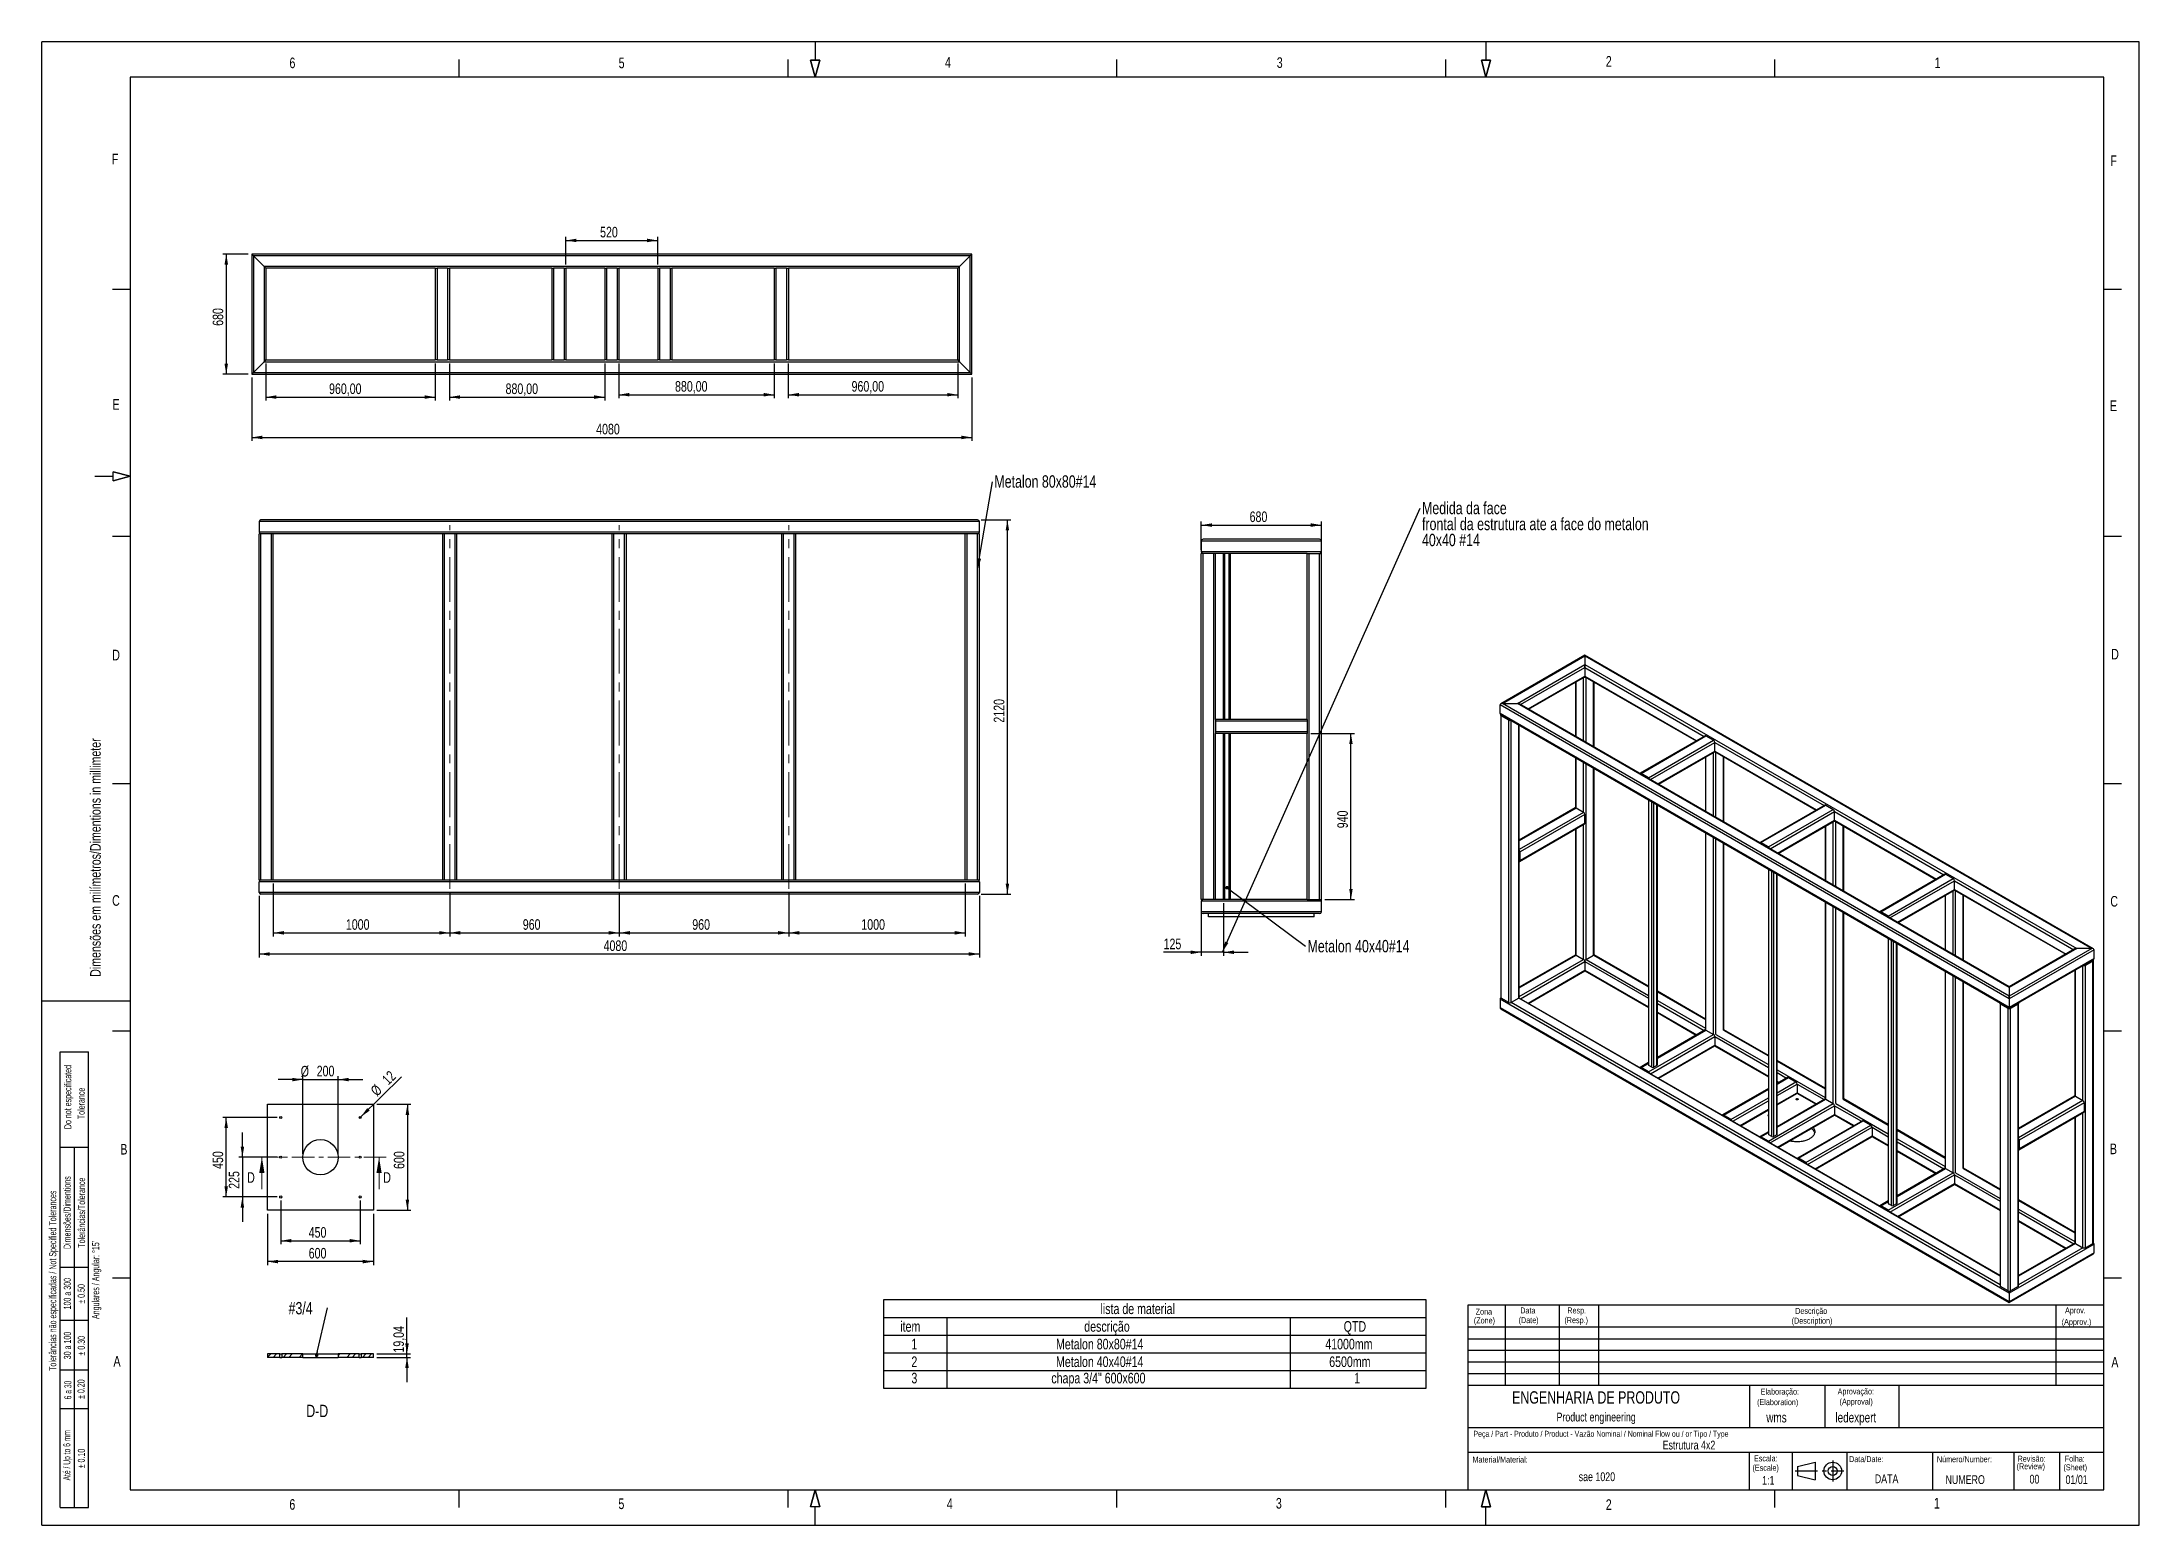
# Model space of a CAD drawing. Header units: millimetres. Extents: x 0 to 594, y 0 to 420.
import ezdxf

# ---------------------------------------------------------------- set-up
doc = ezdxf.new("R2010")
doc.units = ezdxf.units.MM
doc.linetypes.add('CENTER', pattern=[10.16, 6.35, -1.27, 1.27, -1.27])
doc.linetypes.add('CENTERX2', pattern=[20.32, 12.7, -2.54, 2.54, -2.54])
for name, color, linetype in [('CENTRO', 1, 'CENTER'), ('COTAS', 1, 'Continuous'), ('FORMATO', 1, 'Continuous'), ('TEXTO', 5, 'Continuous'), ('TEXTO_02', 1, 'Continuous'), ('TRY-OUT', 1, 'Continuous')]:
    doc.layers.add(name, color=color, linetype=linetype)
doc.styles.add('SLDTEXTSTYLE0', font='TXT', dxfattribs={"width": 0.75})
doc.styles.add('SLDTEXTSTYLE1', font='TXT', dxfattribs={"width": 0.6})
doc.styles.add('SLDTEXTSTYLE2', font='TXT', dxfattribs={"width": 0.56875})
doc.styles.add('SLDTEXTSTYLE3', font='TXT', dxfattribs={"width": 0.566667})
doc.styles.add('SLDTEXTSTYLE4', font='TXT', dxfattribs={"width": 0.695122})
doc.dimstyles.new('SLDDIMSTYLE0', dxfattribs={"dimtxt": 3, "dimasz": 3, "dimexe": 0, "dimexo": 0.0625, "dimgap": 0.75, "dimtad": 1, "dimdec": 0, "dimlfac": 20, "dimrnd": 1e-09, "dimzin": 12, "dimdsep": 46, "dimtxsty": 'SLDTEXTSTYLE0', "dimsah": 1, "dimcen": 0.09, "dimadec": 0, "dimazin": 3, "dimtfac": 1, "dimtofl": 0, "dimtmove": 0, "dimatfit": 3, "dimfxl": 0, "dimfrac": 2, "dimtolj": 1, "dimtzin": 12, "dimarcsym": 0})
doc.dimstyles.new('SLDDIMSTYLE1', dxfattribs={"dimtxt": 3, "dimasz": 3, "dimexe": 0, "dimexo": 0.0625, "dimgap": 0.75, "dimtad": 1, "dimlfac": 20, "dimrnd": 1e-09, "dimzin": 12, "dimdsep": 46, "dimtxsty": 'SLDTEXTSTYLE0', "dimsah": 1, "dimcen": 0.09, "dimadec": 0, "dimazin": 3, "dimtfac": 1, "dimtofl": 0, "dimtmove": 0, "dimatfit": 3, "dimfxl": 0, "dimfrac": 2, "dimtolj": 1, "dimtzin": 12, "dimarcsym": 0})
doc.dimstyles.new('SLDDIMSTYLE2', dxfattribs={"dimtxt": 0.18, "dimasz": 3, "dimexe": 0, "dimexo": 0.0625, "dimgap": 0, "dimtad": 0, "dimtih": 1, "dimtoh": 1, "dimdec": 0, "dimrnd": 1e-09, "dimzin": 0, "dimdsep": 46, "dimtxsty": 'Standard', "dimsah": 1, "dimcen": 0.09, "dimadec": 0, "dimazin": 0, "dimtfac": 3, "dimtdec": 0, "dimtofl": 0, "dimtmove": 0, "dimatfit": 3, "dimfxl": 0, "dimfrac": 2, "dimtolj": 1, "dimtzin": 0, "dimarcsym": 0})
doc.dimstyles.new('SLDDIMSTYLE3', dxfattribs={"dimtxt": 3, "dimasz": 3, "dimexe": 0, "dimexo": 0.0625, "dimgap": 0.75, "dimtad": 1, "dimdec": 0, "dimlfac": 20, "dimrnd": 1e-09, "dimzin": 12, "dimdsep": 46, "dimtxsty": 'SLDTEXTSTYLE0', "dimsah": 1, "dimcen": 0.09, "dimadec": 0, "dimazin": 3, "dimtfac": 1, "dimtmove": 0, "dimatfit": 0, "dimfxl": 0, "dimfrac": 2, "dimtolj": 1, "dimtzin": 12, "dimarcsym": 0})
doc.dimstyles.new('SLDDIMSTYLE4', dxfattribs={"dimtxt": 0.18, "dimasz": 1, "dimexe": 0, "dimexo": 0.0625, "dimgap": 0, "dimtad": 0, "dimtih": 1, "dimtoh": 1, "dimdec": 0, "dimrnd": 1e-09, "dimzin": 0, "dimdsep": 46, "dimtxsty": 'Standard', "dimblk1": 'DOT', "dimblk2": 'DOT', "dimsah": 1, "dimcen": 0.09, "dimadec": 0, "dimazin": 0, "dimtfac": 1, "dimtdec": 0, "dimtofl": 0, "dimtmove": 0, "dimatfit": 3, "dimldrblk": 'DOT', "dimfxl": 0, "dimfrac": 2, "dimtolj": 1, "dimtzin": 0, "dimarcsym": 0})
doc.dimstyles.new('SLDDIMSTYLE5', dxfattribs={"dimtxt": 3, "dimasz": 3, "dimexe": 0, "dimexo": 0.0625, "dimgap": 0.75, "dimtad": 1, "dimdec": 0, "dimlfac": 20, "dimrnd": 1e-09, "dimzin": 12, "dimdsep": 46, "dimtxsty": 'SLDTEXTSTYLE0', "dimblk1": 'NONE', "dimsah": 1, "dimcen": 0, "dimadec": 0, "dimazin": 3, "dimtfac": 1, "dimtmove": 0, "dimatfit": 3, "dimldrblk": 'NONE', "dimfxl": 0, "dimfrac": 2, "dimtolj": 1, "dimtzin": 12, "dimarcsym": 0})
doc.dimstyles.new('SLDDIMSTYLE6', dxfattribs={"dimtxt": 3, "dimasz": 3, "dimexe": 0, "dimexo": 0.0625, "dimgap": 0.75, "dimtad": 1, "dimlfac": 20, "dimrnd": 1e-09, "dimzin": 12, "dimdsep": 46, "dimtxsty": 'SLDTEXTSTYLE0', "dimsah": 1, "dimcen": 0.09, "dimadec": 0, "dimazin": 3, "dimtfac": 1, "dimtmove": 0, "dimatfit": 0, "dimfxl": 0, "dimfrac": 2, "dimtolj": 1, "dimtzin": 12, "dimarcsym": 0})
pattern_1 = [(45, (0, 0), (-2.24506, 2.24506), []), (45, (0, 1.5875), (-2.24506, 2.24506), [])]

msp = doc.modelspace()

# ---------------------------------------------------------------- texts
at = {"color": 7, "linetype": 'Continuous', "char_height": 3, "attachment_point": 1, "style": 'SLDTEXTSTYLE0'}
for insert in [(58.11656, 99.92203), (96.67969, 99.92203)]:
    msp.add_mtext('D', dxfattribs=dict(at, insert=insert))
at = {"layer": 'COTAS', "insert": (77.97886, 34.06139), "char_height": 3.5, "attachment_point": 2, "style": 'SLDTEXTSTYLE0'}
msp.add_mtext('D-D', dxfattribs=at)
at = {"layer": 'TEXTO'}
for s, insert, char_height, attachment_point, style in [('2', (442.96122, 416.00339), 3, 1, 'SLDTEXTSTYLE0'), ('6', (70.11413, 415.57094), 3, 1, 'SLDTEXTSTYLE0'), ('5', (163.35414, 415.555), 3, 1, 'SLDTEXTSTYLE0'), ('4', (255.78469, 415.71369), 3, 1, 'SLDTEXTSTYLE0'), ('3', (349.75631, 415.64785), 3, 1, 'SLDTEXTSTYLE0'), ('1', (536.09943, 415.59066), 3, 1, 'SLDTEXTSTYLE0'), ('F', (19.79795, 388.32818), 3, 1, 'SLDTEXTSTYLE0'), ('F', (585.86932, 387.852), 3, 1, 'SLDTEXTSTYLE0'), ('E', (19.9723, 318.85032), 3, 1, 'SLDTEXTSTYLE0'), ('E', (585.75691, 318.47945), 3, 1, 'SLDTEXTSTYLE0'), ('D', (19.91621, 247.87987), 3, 1, 'SLDTEXTSTYLE0'), ('D', (586.1042, 248.1247), 3, 1, 'SLDTEXTSTYLE0'), ('C', (19.88373, 178.37671), 3, 1, 'SLDTEXTSTYLE0'), ('C', (585.85926, 178.14371), 3, 1, 'SLDTEXTSTYLE0'), ('B', (22.21219, 107.92575), 3, 1, 'SLDTEXTSTYLE0'), ('B', (585.74014, 108.03033), 3, 1, 'SLDTEXTSTYLE0'), ('Zona', (406.10107, 61.3082), 1.7, 1, 'SLDTEXTSTYLE0'), ('Data', (418.7328, 61.62604), 1.7, 1, 'SLDTEXTSTYLE0'), ('Resp.', (432.05421, 61.62604), 1.7, 1, 'SLDTEXTSTYLE0'), ('Descrição', (496.60967, 61.49542), 1.7, 1, 'SLDTEXTSTYLE0'), ('Aprov.', (573.02986, 61.64068), 1.7, 1, 'SLDTEXTSTYLE0'), ('(Zone)', (405.56994, 58.796), 1.7, 1, 'SLDTEXTSTYLE0'), ('(Date)', (418.26054, 58.87479), 1.7, 1, 'SLDTEXTSTYLE0'), ('(Resp.)', (431.23111, 58.87479), 1.7, 1, 'SLDTEXTSTYLE0'), ('(Description)', (495.58674, 58.71842), 1.7, 1, 'SLDTEXTSTYLE0'), ('(Approv.)', (572.09424, 58.38607), 1.7, 1, 'SLDTEXTSTYLE0'), ('A', (20.2617, 47.89843), 3, 1, 'SLDTEXTSTYLE0'), ('A', (586.15821, 47.62328), 3, 1, 'SLDTEXTSTYLE0'), ('ENGENHARIA DE PRODUTO', (440.20426, 37.88611), 3.5, 2, 'SLDTEXTSTYLE0'), ('(Elaboration)', (485.80282, 35.65135), 1.7, 1, 'SLDTEXTSTYLE0'), ('Elaboração:', (486.81847, 38.65597), 1.7, 1, 'SLDTEXTSTYLE0'), ('Aprovação:', (508.62166, 38.69907), 1.7, 1, 'SLDTEXTSTYLE0'), ('(Approval)', (509.17925, 35.80507), 1.7, 1, 'SLDTEXTSTYLE0'), ('Product engineering', (440.21546, 31.8362), 2.5, 2, 'SLDTEXTSTYLE0'), ('Peça / Part - Produto / Product - Vazão Nominal / Nominal Flow ou / or Tipo / Type', (405.47353, 26.68345), 1.7, 1, 'SLDTEXTSTYLE4'), ('Material/Material:', (405.19712, 19.40704), 1.7, 1, 'SLDTEXTSTYLE0'), ('Escala:', (484.9249, 19.72987), 1.7, 1, 'SLDTEXTSTYLE0'), ('Data/Date:', (511.86528, 19.51864), 1.7, 1, 'SLDTEXTSTYLE0'), ('Número/Number:', (536.73871, 19.49208), 1.7, 1, 'SLDTEXTSTYLE0'), ('Revisão:', (559.59127, 19.62273), 1.7, 1, 'SLDTEXTSTYLE0'), ('Folha:', (572.95392, 19.62273), 1.7, 1, 'SLDTEXTSTYLE0'), ('(Escale)', (484.50237, 17.07454), 1.7, 1, 'SLDTEXTSTYLE0'), ('(Review)', (559.31486, 17.48502), 1.7, 1, 'SLDTEXTSTYLE0'), ('(Sheet)', (572.59127, 17.19475), 1.7, 1, 'SLDTEXTSTYLE0'), ('6', (70.0831, 7.3371), 3, 1, 'SLDTEXTSTYLE0'), ('5', (163.28972, 7.52469), 3, 1, 'SLDTEXTSTYLE0'), ('4', (256.31352, 7.54317), 3, 1, 'SLDTEXTSTYLE0'), ('3', (349.51786, 7.66809), 3, 1, 'SLDTEXTSTYLE0'), ('2', (442.96267, 7.29144), 3, 1, 'SLDTEXTSTYLE0'), ('1', (535.91184, 7.67764), 3, 1, 'SLDTEXTSTYLE0')]:
    msp.add_mtext(s, dxfattribs=dict(at, insert=insert, char_height=char_height, attachment_point=attachment_point, style=style))
at = {"layer": 'TEXTO', "rotation": 90}
for s, insert, char_height, attachment_point, style in [('Dimensões em milímetros/Dimentions in millimeter', (13.65164, 155.24873), 3, 1, 'SLDTEXTSTYLE0'), ('Do not especificated', (6.32655, 121.19758), 2, 2, 'SLDTEXTSTYLE1'), ('Tolerance', (10.12262, 119.40114), 2, 2, 'SLDTEXTSTYLE1'), ('Dimensões/Dimentions', (6.14282, 88.46379), 2, 2, 'SLDTEXTSTYLE1'), ('Tolerâncias/Tolerance', (10.22076, 88.46629), 2, 2, 'SLDTEXTSTYLE1'), ('Tolerâncias não especificadas / Not Specified Tolerances', (2.04688, 69.18823), 2, 2, 'SLDTEXTSTYLE1'), ("Angulares / Angular: °15'", (14.22076, 69.40436), 2, 2, 'SLDTEXTSTYLE1'), ('100 a 300', (6.18426, 65.53004), 2, 2, 'SLDTEXTSTYLE1'), ('± 0.50', (10.12959, 65.46032), 2, 2, 'SLDTEXTSTYLE1'), ('30 a 100', (6.20938, 50.84338), 2, 2, 'SLDTEXTSTYLE1'), ('± 0.30', (10.14217, 50.78199), 2, 2, 'SLDTEXTSTYLE1'), ('6 a 30', (6.34324, 38.24099), 2, 2, 'SLDTEXTSTYLE3'), ('± 0.20', (10.0709, 38.48115), 2, 2, 'SLDTEXTSTYLE1'), ('Até / Up to 6 mm', (6.04688, 19.76626), 2, 2, 'SLDTEXTSTYLE2'), ('± 0.10', (10.16734, 18.84107), 2, 2, 'SLDTEXTSTYLE1')]:
    msp.add_mtext(s, dxfattribs=dict(at, insert=insert, char_height=char_height, attachment_point=attachment_point, style=style))
at = {"layer": 'TEXTO_02', "attachment_point": 1, "style": 'SLDTEXTSTYLE0'}
for s, insert, char_height in [('wms', (488.416, 31.8634), 2.8), ('ledexpert', (507.9993, 31.8634), 2.8), ('Estrutura 4x2', (459.05952, 23.90321), 2.5), ('sae 1020', (435.27495, 14.93496), 2.5), ('1:1', (487.23969, 13.90328), 2.5), ('DATA', (519.14747, 14.34568), 2.5), ('NUMERO', (539.17597, 14.11208), 2.5), ('00', (562.97884, 14.24237), 2.5), ('01/01', (573.17967, 14.11208), 2.5)]:
    msp.add_mtext(s, dxfattribs=dict(at, insert=insert, char_height=char_height))

# ---------------------------------------------------------------- blocks, each defined once
blk = doc.blocks.new('SW_TABLEANNOTATION_0')
at = {"layer": 'COTAS', "color": 0}
for p, q in [((0, 0), (0, -25)), ((153.62, 0), (0, 0)), ((153.62, -25), (153.62, 0)), ((0, -5), (153.62, -5)), ((17.93, -5), (17.93, -25)), ((115.14, -5), (115.14, -25)), ((0, -10), (153.62, -10)), ((0, -15), (153.62, -15)), ((0, -20), (153.62, -20)), ((0, -25), (153.62, -25))]:
    blk.add_line(p, q, dxfattribs=at)
at = {"layer": 'COTAS', "color": 0, "char_height": 3, "attachment_point": 1, "style": 'SLDTEXTSTYLE0'}
for s, insert in [('item', (4.71, -6)), ('descrição', (56.82, -6)), ('lista de material', (61.42, -1)), ('1', (7.86, -11)), ('Metalon 80x80#14', (48.82, -11)), ('41000mm', (125.09, -11)), ('QTD', (130.3, -6)), ('2', (7.86, -16)), ('Metalon 40x40#14', (48.82, -16)), ('6500mm', (126.2, -16)), ('3', (7.86, -20.63)), ('chapa 3/4" 600x600', (47.5, -20.63)), ('1', (133.27, -20.63))]:
    blk.add_mtext(s, dxfattribs=dict(at, insert=insert))
blk = doc.blocks.new('_D')
at = {"layer": 'COTAS'}
for p, q in [((59.41, 324.93), (59.41, 307)), ((263.41, 324.93), (263.41, 307)), ((59.41, 308), (263.41, 308))]:
    blk.add_line(p, q, dxfattribs=at)
for points in [[(59.41, 308), (62.41, 307.5), (62.41, 308.5)], [(263.41, 308), (260.41, 308.5), (260.41, 307.5)]]:
    blk.add_solid(points, dxfattribs=at)
at = {"layer": 'COTAS', "insert": (156.98, 311.87), "char_height": 3, "attachment_point": 1, "style": 'SLDTEXTSTYLE0'}
blk.add_mtext('4080', dxfattribs=at)
blk = doc.blocks.new('_D_1')
at = {"layer": 'COTAS'}
for p, q in [((58.41, 359.93), (51.21, 359.93)), ((52.21, 359.93), (52.21, 325.93)), ((58.41, 325.93), (51.21, 325.93))]:
    blk.add_line(p, q, dxfattribs=at)
for points in [[(52.21, 359.93), (51.71, 356.93), (52.71, 356.93)], [(52.21, 325.93), (52.71, 328.93), (51.71, 328.93)]]:
    blk.add_solid(points, dxfattribs=at)
at = {"layer": 'COTAS', "insert": (48.35, 339.61), "char_height": 3, "attachment_point": 1, "rotation": 90, "style": 'SLDTEXTSTYLE0'}
blk.add_mtext('680', dxfattribs=at)
blk = doc.blocks.new('_D_2')
at = {"layer": 'COTAS'}
for p, q in [((63.41, 328.93), (63.41, 318.43)), ((111.41, 328.93), (111.41, 318.43)), ((63.41, 319.43), (111.41, 319.43))]:
    blk.add_line(p, q, dxfattribs=at)
for points in [[(63.41, 319.43), (66.41, 318.93), (66.41, 319.93)], [(111.41, 319.43), (108.41, 319.93), (108.41, 318.93)]]:
    blk.add_solid(points, dxfattribs=at)
at = {"layer": 'COTAS', "insert": (81.32, 323.29), "char_height": 3, "attachment_point": 1, "style": 'SLDTEXTSTYLE0'}
blk.add_mtext('960,00', dxfattribs=at)
blk = doc.blocks.new('_D_3')
at = {"layer": 'COTAS'}
for p, q in [((115.41, 328.93), (115.41, 318.43)), ((159.41, 328.93), (159.41, 318.43)), ((115.41, 319.43), (159.41, 319.43))]:
    blk.add_line(p, q, dxfattribs=at)
for points in [[(115.41, 319.43), (118.41, 318.93), (118.41, 319.93)], [(159.41, 319.43), (156.41, 319.93), (156.41, 318.93)]]:
    blk.add_solid(points, dxfattribs=at)
at = {"layer": 'COTAS', "insert": (131.32, 323.29), "char_height": 3, "attachment_point": 1, "style": 'SLDTEXTSTYLE0'}
blk.add_mtext('880,00', dxfattribs=at)
blk = doc.blocks.new('_D_4')
at = {"layer": 'COTAS'}
for p, q in [((163.41, 328.93), (163.41, 319.1)), ((207.41, 328.93), (207.41, 319.1)), ((163.41, 320.1), (207.41, 320.1))]:
    blk.add_line(p, q, dxfattribs=at)
for points in [[(163.41, 320.1), (166.41, 319.6), (166.41, 320.6)], [(207.41, 320.1), (204.41, 320.6), (204.41, 319.6)]]:
    blk.add_solid(points, dxfattribs=at)
at = {"layer": 'COTAS', "insert": (179.32, 323.97), "char_height": 3, "attachment_point": 1, "style": 'SLDTEXTSTYLE0'}
blk.add_mtext('880,00', dxfattribs=at)
blk = doc.blocks.new('_D_5')
at = {"layer": 'COTAS'}
for p, q in [((211.41, 328.93), (211.41, 319.1)), ((259.41, 328.93), (259.41, 319.1)), ((211.41, 320.1), (259.41, 320.1))]:
    blk.add_line(p, q, dxfattribs=at)
for points in [[(211.41, 320.1), (214.41, 319.6), (214.41, 320.6)], [(259.41, 320.1), (256.41, 320.6), (256.41, 319.6)]]:
    blk.add_solid(points, dxfattribs=at)
at = {"layer": 'COTAS', "insert": (229.32, 323.97), "char_height": 3, "attachment_point": 1, "style": 'SLDTEXTSTYLE0'}
blk.add_mtext('960,00', dxfattribs=at)
blk = doc.blocks.new('_D_6')
at = {"layer": 'COTAS'}
for p, q in [((148.41, 356.93), (148.41, 364.79)), ((148.41, 363.79), (174.41, 363.79)), ((174.41, 356.93), (174.41, 364.79))]:
    blk.add_line(p, q, dxfattribs=at)
for points in [[(148.41, 363.79), (151.41, 363.29), (151.41, 364.29)], [(174.41, 363.79), (171.41, 364.29), (171.41, 363.29)]]:
    blk.add_solid(points, dxfattribs=at)
at = {"layer": 'COTAS', "insert": (158.09, 367.65), "char_height": 3, "attachment_point": 1, "style": 'SLDTEXTSTYLE0'}
blk.add_mtext('520', dxfattribs=at)
blk = doc.blocks.new('_D_7')
at = {"layer": 'COTAS'}
for p, q in [((61.53, 178.16), (61.53, 160.71)), ((265.53, 178.16), (265.53, 160.71)), ((265.53, 161.71), (61.53, 161.71))]:
    blk.add_line(p, q, dxfattribs=at)
for points in [[(61.53, 161.71), (64.53, 161.21), (64.53, 162.21)], [(265.53, 161.71), (262.53, 162.21), (262.53, 161.21)]]:
    blk.add_solid(points, dxfattribs=at)
at = {"layer": 'COTAS', "insert": (159.09, 165.57), "char_height": 3, "attachment_point": 1, "style": 'SLDTEXTSTYLE0'}
blk.add_mtext('4080', dxfattribs=at)
blk = doc.blocks.new('_D_8')
at = {"layer": 'COTAS'}
for p, q in [((266.03, 284.66), (274.46, 284.66)), ((273.46, 178.66), (273.46, 284.66)), ((266.03, 178.66), (274.46, 178.66))]:
    blk.add_line(p, q, dxfattribs=at)
for points in [[(273.46, 284.66), (272.96, 281.66), (273.96, 281.66)], [(273.46, 178.66), (273.96, 181.66), (272.96, 181.66)]]:
    blk.add_solid(points, dxfattribs=at)
at = {"layer": 'COTAS', "insert": (269.59, 227.23), "char_height": 3, "attachment_point": 1, "rotation": 90, "style": 'SLDTEXTSTYLE0'}
blk.add_mtext('2120', dxfattribs=at)
blk = doc.blocks.new('_D_9')
at = {"layer": 'COTAS'}
for p, q in [((115.53, 179.16), (115.53, 166.71)), ((163.53, 179.16), (163.53, 166.71)), ((115.53, 167.71), (163.53, 167.71))]:
    blk.add_line(p, q, dxfattribs=at)
for points in [[(115.53, 167.71), (118.53, 167.21), (118.53, 168.21)], [(163.53, 167.71), (160.53, 168.21), (160.53, 167.21)]]:
    blk.add_solid(points, dxfattribs=at)
at = {"layer": 'COTAS', "insert": (136.2, 171.57), "char_height": 3, "attachment_point": 1, "style": 'SLDTEXTSTYLE0'}
blk.add_mtext('960', dxfattribs=at)
blk = doc.blocks.new('_D_10')
at = {"layer": 'COTAS'}
for p, q in [((163.53, 179.16), (163.53, 166.71)), ((211.53, 179.16), (211.53, 166.71)), ((163.53, 167.71), (211.53, 167.71))]:
    blk.add_line(p, q, dxfattribs=at)
for points in [[(163.53, 167.71), (166.53, 167.21), (166.53, 168.21)], [(211.53, 167.71), (208.53, 168.21), (208.53, 167.21)]]:
    blk.add_solid(points, dxfattribs=at)
at = {"layer": 'COTAS', "insert": (184.2, 171.57), "char_height": 3, "attachment_point": 1, "style": 'SLDTEXTSTYLE0'}
blk.add_mtext('960', dxfattribs=at)
blk = doc.blocks.new('_D_11')
at = {"layer": 'COTAS'}
for p, q in [((211.53, 179.16), (211.53, 166.71)), ((261.53, 181.66), (261.53, 166.71)), ((211.53, 167.71), (261.53, 167.71))]:
    blk.add_line(p, q, dxfattribs=at)
for points in [[(211.53, 167.71), (214.53, 167.21), (214.53, 168.21)], [(261.53, 167.71), (258.53, 168.21), (258.53, 167.21)]]:
    blk.add_solid(points, dxfattribs=at)
at = {"layer": 'COTAS', "insert": (232.09, 171.57), "char_height": 3, "attachment_point": 1, "style": 'SLDTEXTSTYLE0'}
blk.add_mtext('1000', dxfattribs=at)
blk = doc.blocks.new('_D_12')
at = {"layer": 'COTAS'}
for p, q in [((65.53, 181.66), (65.53, 166.71)), ((115.53, 179.16), (115.53, 166.71)), ((65.53, 167.71), (115.53, 167.71))]:
    blk.add_line(p, q, dxfattribs=at)
for points in [[(65.53, 167.71), (68.53, 167.21), (68.53, 168.21)], [(115.53, 167.71), (112.53, 168.21), (112.53, 167.21)]]:
    blk.add_solid(points, dxfattribs=at)
at = {"layer": 'COTAS', "insert": (86.09, 171.57), "char_height": 3, "attachment_point": 1, "style": 'SLDTEXTSTYLE0'}
blk.add_mtext('1000', dxfattribs=at)
blk = doc.blocks.new('SW_NOTE_0')
at = {"layer": 'COTAS', "color": 0, "insert": (0.56, 1.8), "char_height": 3.5, "attachment_point": 1, "style": 'SLDTEXTSTYLE0'}
blk.add_mtext('Metalon 80x80#14', dxfattribs=at)
blk = doc.blocks.new('_D_13')
at = {"layer": 'COTAS'}
for p, q in [((328.39, 176.15), (328.39, 161.2)), ((334.64, 176.15), (334.64, 161.2)), ((328.39, 162.2), (317.71, 162.2)), ((334.64, 162.2), (328.39, 162.2)), ((334.64, 162.2), (341.64, 162.2))]:
    blk.add_line(p, q, dxfattribs=at)
for points in [[(328.39, 162.2), (325.39, 162.7), (325.39, 161.7)], [(334.64, 162.2), (337.64, 161.7), (337.64, 162.7)]]:
    blk.add_solid(points, dxfattribs=at)
at = {"layer": 'COTAS', "insert": (317.71, 166.07), "char_height": 3, "attachment_point": 1, "style": 'SLDTEXTSTYLE0'}
blk.add_mtext('125', dxfattribs=at)
blk = doc.blocks.new('_D_14')
at = {"layer": 'COTAS'}
for p, q in [((328.39, 276.15), (328.39, 284.18)), ((328.39, 283.18), (362.39, 283.18)), ((362.39, 276.15), (362.39, 284.18))]:
    blk.add_line(p, q, dxfattribs=at)
for points in [[(328.39, 283.18), (331.39, 282.68), (331.39, 283.68)], [(362.39, 283.18), (359.39, 283.68), (359.39, 282.68)]]:
    blk.add_solid(points, dxfattribs=at)
at = {"layer": 'COTAS', "insert": (342.07, 287.04), "char_height": 3, "attachment_point": 1, "style": 'SLDTEXTSTYLE0'}
blk.add_mtext('680', dxfattribs=at)
blk = doc.blocks.new('_D_15')
at = {"layer": 'COTAS'}
for p, q in [((359.39, 224.15), (371.77, 224.15)), ((370.77, 177.15), (370.77, 224.15)), ((363.39, 177.15), (371.77, 177.15))]:
    blk.add_line(p, q, dxfattribs=at)
for points in [[(370.77, 224.15), (370.27, 221.15), (371.27, 221.15)], [(370.77, 177.15), (371.27, 180.15), (370.27, 180.15)]]:
    blk.add_solid(points, dxfattribs=at)
at = {"layer": 'COTAS', "insert": (366.9, 197.33), "char_height": 3, "attachment_point": 1, "rotation": 90, "style": 'SLDTEXTSTYLE0'}
blk.add_mtext('940', dxfattribs=at)
blk = doc.blocks.new('SW_NOTE_1')
at = {"layer": 'COTAS', "color": 0, "insert": (0.59, 1.77), "char_height": 3.5, "attachment_point": 1, "style": 'SLDTEXTSTYLE0'}
blk.add_mtext('Metalon 40x40#14', dxfattribs=at)
blk = doc.blocks.new('_DOT')
at = {"color": 0, "linetype": 'ByBlock', "lineweight": -2}
blk.add_line((-0.5, 0), (-1, 0), dxfattribs=at)
at = {"color": 0, "linetype": 'ByBlock', "const_width": 0.5}
blk.add_lwpolyline([(-0.25, 0, 1), (0.25, 0, 1)], format="xyb", close=True, dxfattribs=at)
blk = doc.blocks.new('SW_NOTE_2')
at = {"layer": 'COTAS', "color": 0, "char_height": 3.5, "attachment_point": 1, "style": 'SLDTEXTSTYLE0'}
for s, insert in [('Medida da face', (0.52, 1.8)), ('frontal da estrutura ate a face do metalon', (0.52, -2.72)), ('40x40 #14', (0.52, -7.25))]:
    blk.add_mtext(s, dxfattribs=dict(at, insert=insert))
blk = doc.blocks.new('_D_16')
at = {"layer": 'COTAS'}
for p, q in [((63.89, 88.16), (63.89, 73.61)), ((93.89, 88.16), (93.89, 73.61)), ((93.89, 74.61), (63.89, 74.61))]:
    blk.add_line(p, q, dxfattribs=at)
for points in [[(63.89, 74.61), (66.89, 74.11), (66.89, 75.11)], [(93.89, 74.61), (90.89, 75.11), (90.89, 74.11)]]:
    blk.add_solid(points, dxfattribs=at)
at = {"layer": 'COTAS', "insert": (75.56, 78.48), "char_height": 3, "attachment_point": 1, "style": 'SLDTEXTSTYLE0'}
blk.add_mtext('600', dxfattribs=at)
blk = doc.blocks.new('_D_17')
at = {"layer": 'COTAS'}
for p, q in [((94.89, 119.16), (104.52, 119.16)), ((103.52, 119.16), (103.52, 89.16)), ((94.89, 89.16), (104.52, 89.16))]:
    blk.add_line(p, q, dxfattribs=at)
for points in [[(103.52, 119.16), (103.02, 116.16), (104.02, 116.16)], [(103.52, 89.16), (104.02, 92.16), (103.02, 92.16)]]:
    blk.add_solid(points, dxfattribs=at)
at = {"layer": 'COTAS', "insert": (99.66, 100.84), "char_height": 3, "attachment_point": 1, "rotation": 90, "style": 'SLDTEXTSTYLE0'}
blk.add_mtext('600', dxfattribs=at)
blk = doc.blocks.new('_D_18')
at = {"layer": 'COTAS'}
for p, q in [((73.89, 126.15), (66.89, 126.15)), ((73.89, 105.16), (73.89, 127.15)), ((73.89, 126.15), (83.89, 126.15)), ((83.89, 105.16), (83.89, 127.15)), ((83.89, 126.15), (90.89, 126.15))]:
    blk.add_line(p, q, dxfattribs=at)
for points in [[(73.89, 126.15), (70.89, 126.65), (70.89, 125.65)], [(83.89, 126.15), (86.89, 125.65), (86.89, 126.65)]]:
    blk.add_solid(points, dxfattribs=at)
at = {"layer": 'COTAS', "char_height": 3, "attachment_point": 1, "style": 'SLDTEXTSTYLE0'}
for s, insert in [('%%c', (73.3, 130.02)), ('200', (77.83, 130.07))]:
    blk.add_mtext(s, dxfattribs=dict(at, insert=insert))
blk = doc.blocks.new('_D_19')
at = {"layer": 'COTAS'}
for p, q in [((66.64, 115.41), (51.19, 115.41)), ((52.19, 92.91), (52.19, 115.41)), ((66.64, 92.91), (51.19, 92.91))]:
    blk.add_line(p, q, dxfattribs=at)
for points in [[(52.19, 115.41), (51.69, 112.41), (52.69, 112.41)], [(52.19, 92.91), (52.69, 95.91), (51.69, 95.91)]]:
    blk.add_solid(points, dxfattribs=at)
at = {"layer": 'COTAS', "insert": (48.33, 100.84), "char_height": 3, "attachment_point": 1, "rotation": 90, "style": 'SLDTEXTSTYLE0'}
blk.add_mtext('450', dxfattribs=at)
blk = doc.blocks.new('_D_20')
at = {"layer": 'COTAS'}
for p, q in [((56.78, 104.16), (56.78, 111.16)), ((66.64, 104.16), (55.78, 104.16)), ((56.78, 104.16), (56.78, 92.91)), ((66.64, 92.91), (55.78, 92.91)), ((56.78, 92.91), (56.78, 85.91))]:
    blk.add_line(p, q, dxfattribs=at)
for points in [[(56.78, 104.16), (57.28, 107.16), (56.28, 107.16)], [(56.78, 92.91), (56.28, 89.91), (57.28, 89.91)]]:
    blk.add_solid(points, dxfattribs=at)
at = {"layer": 'COTAS', "insert": (52.92, 95.21), "char_height": 3, "attachment_point": 1, "rotation": 90, "style": 'SLDTEXTSTYLE0'}
blk.add_mtext('225', dxfattribs=at)
blk = doc.blocks.new('_D_21')
at = {"layer": 'COTAS'}
for p, q in [((67.64, 91.91), (67.64, 79.51)), ((90.14, 91.91), (90.14, 79.51)), ((67.64, 80.51), (90.14, 80.51))]:
    blk.add_line(p, q, dxfattribs=at)
for points in [[(67.64, 80.51), (70.64, 80.01), (70.64, 81.01)], [(90.14, 80.51), (87.14, 81.01), (87.14, 80.01)]]:
    blk.add_solid(points, dxfattribs=at)
at = {"layer": 'COTAS', "insert": (75.56, 84.38), "char_height": 3, "attachment_point": 1, "style": 'SLDTEXTSTYLE0'}
blk.add_mtext('450', dxfattribs=at)
blk = doc.blocks.new('_D_22')
at = {"layer": 'COTAS'}
for q in [(101.88, 126.92), (89.92, 115.2)]:
    blk.add_line((90.35, 115.62), q, dxfattribs=at)
blk.add_solid([(90.35, 115.62), (92.84, 117.36), (92.14, 118.08)], dxfattribs=at)
at = {"layer": 'COTAS', "char_height": 3, "attachment_point": 1, "rotation": 44.43095, "style": 'SLDTEXTSTYLE0'}
for s, insert in [('%%c', (92.81, 123.38)), ('12', (96.01, 126.58))]:
    blk.add_mtext(s, dxfattribs=dict(at, insert=insert))
blk = doc.blocks.new('_NONE')
blk = doc.blocks.new('_D_23')
at = {"layer": 'COTAS'}
for p, q in [((103.4, 48.44), (103.4, 58.81)), ((94.89, 48.44), (104.4, 48.44)), ((103.4, 47.49), (103.4, 48.44)), ((94.89, 47.49), (104.4, 47.49)), ((103.4, 47.49), (103.4, 40.49))]:
    blk.add_line(p, q, dxfattribs=at)
for points in [[(103.4, 48.44), (103.9, 51.44), (102.9, 51.44)], [(103.4, 47.49), (102.9, 44.49), (103.9, 44.49)]]:
    blk.add_solid(points, dxfattribs=at)
at = {"layer": 'COTAS', "insert": (99.54, 48.83), "char_height": 3, "attachment_point": 1, "rotation": 90, "style": 'SLDTEXTSTYLE0'}
blk.add_mtext('19,04', dxfattribs=at)
blk = doc.blocks.new('SW_NOTE_3')
at = {"layer": 'COTAS', "color": 0, "insert": (-11.04, 1.68), "char_height": 3.5, "attachment_point": 1, "style": 'SLDTEXTSTYLE0'}
blk.add_mtext('#3/4', dxfattribs=at)

# ---------------------------------------------------------------- dimensions: what is measured, and where the dimension line sits
at = {"layer": 'COTAS'}
for base, p1, p2, dimstyle, picture, middle in [((174.41452, 363.7856), (148.41452, 355.93305), (174.41452, 355.93305), 'SLDDIMSTYLE0', '_D_6', (161.41452, 363.7856)), ((111.41452, 319.42744), (63.41452, 329.93305), (111.41452, 329.93305), 'SLDDIMSTYLE1', '_D_2', (87.41452, 319.42744)), ((159.41452, 319.42744), (115.41452, 329.93305), (159.41452, 329.93305), 'SLDDIMSTYLE1', '_D_3', (137.41452, 319.42744)), ((207.41452, 320.10176), (163.41452, 329.93305), (207.41452, 329.93305), 'SLDDIMSTYLE1', '_D_4', (185.41452, 320.10176)), ((259.41452, 320.10176), (211.41452, 329.93305), (259.41452, 329.93305), 'SLDDIMSTYLE1', '_D_5', (235.41452, 320.10176)), ((263.41452, 308.00088), (59.41452, 325.93305), (263.41452, 325.93305), 'SLDDIMSTYLE0', '_D', (161.41452, 308.00088)), ((362.39043, 283.17758), (328.39043, 275.15064), (362.39043, 275.15064), 'SLDDIMSTYLE0', '_D_14', (345.39043, 283.17758)), ((61.52783, 161.70688), (265.52783, 179.15888), (61.52783, 179.15888), 'SLDDIMSTYLE0', '_D_7', (163.52783, 161.70688)), ((115.52783, 167.70688), (65.52783, 182.65888), (115.52783, 180.15888), 'SLDDIMSTYLE0', '_D_12', (90.52783, 167.70688)), ((163.52783, 167.70688), (115.52783, 180.15888), (163.52783, 180.15888), 'SLDDIMSTYLE0', '_D_9', (139.52783, 167.70688)), ((211.52783, 167.70688), (163.52783, 180.15888), (211.52783, 180.15888), 'SLDDIMSTYLE0', '_D_10', (187.52783, 167.70688)), ((261.52783, 167.70688), (211.52783, 180.15888), (261.52783, 182.65888), 'SLDDIMSTYLE0', '_D_11', (236.52783, 167.70688)), ((328.39043, 162.19864), (334.64043, 177.15064), (328.39043, 177.15064), 'SLDDIMSTYLE3', '_D_13', (321.03248, 162.19864)), ((63.88789, 74.61001), (93.88789, 89.16), (63.88789, 89.16), 'SLDDIMSTYLE0', '_D_16', (78.88789, 74.61001)), ((90.13789, 80.51256), (67.63789, 92.91), (90.13789, 92.91), 'SLDDIMSTYLE3', '_D_21', (78.88789, 80.51256))]:
    dim = msp.add_linear_dim(base=base, p1=p1, p2=p2, dimstyle=dimstyle, dxfattribs=at)
    dim.commit()
    dim.dimension.update_dxf_attribs({"geometry": picture, "text_midpoint": middle, "dimtype": 160})
for base, p1, p2, dimstyle, picture, middle in [((52.21311, 325.93305), (59.41452, 359.93305), (59.41452, 325.93305), 'SLDDIMSTYLE0', '_D_1', (52.21311, 342.93305)), ((273.45867, 284.65888), (265.02783, 178.65888), (265.02783, 284.65888), 'SLDDIMSTYLE0', '_D_8', (273.45867, 231.65888)), ((370.76953, 224.15064), (362.39043, 177.15064), (358.39043, 224.15064), 'SLDDIMSTYLE0', '_D_15', (370.76953, 200.65064)), ((103.52406, 89.16), (93.88789, 119.16), (93.88789, 89.16), 'SLDDIMSTYLE0', '_D_17', (103.52406, 104.16)), ((52.1925, 115.41), (67.63789, 92.91), (67.63789, 115.41), 'SLDDIMSTYLE3', '_D_19', (52.1925, 104.16)), ((56.78385, 92.91), (67.63789, 104.16), (67.63789, 92.91), 'SLDDIMSTYLE3', '_D_20', (56.78385, 98.535)), ((103.40397, 48.44229), (93.88789, 47.49029), (93.88789, 48.44229), 'SLDDIMSTYLE6', '_D_23', (103.40397, 53.81803))]:
    dim = msp.add_linear_dim(base=base, p1=p1, p2=p2, angle=90, dimstyle=dimstyle, dxfattribs=at)
    dim.commit()
    dim.dimension.update_dxf_attribs({"geometry": picture, "text_midpoint": middle, "dimtype": 160})
dim = msp.add_linear_dim(base=(83.88789, 126.15319), p1=(73.88789, 104.16), p2=(83.88789, 104.16), text='%%c<>', dimstyle='SLDDIMSTYLE3', dxfattribs=at)
dim.commit()
dim.dimension.update_dxf_attribs({"geometry": '_D_18', "text_midpoint": (78.88789, 126.15319), "dimtype": 160})
dim = msp.add_diameter_dim_2p(p1=(89.92366, 115.19999), p2=(90.35211, 115.62002), dimstyle='SLDDIMSTYLE5', dxfattribs=at)
dim.commit()
dim.dimension.update_dxf_attribs({"geometry": '_D_22', "text_midpoint": (98.84796, 123.94875), "dimtype": 163})

# ---------------------------------------------------------------- hatches: boundary and pattern name
at = {"layer": 'COTAS', "linetype": 'Continuous', "lineweight": 18}
h = msp.add_hatch(dxfattribs=at)
h.set_pattern_fill('STEEL', color=256, style=0)
h.set_pattern_definition(pattern_1)
h.paths.add_polyline_path([(67.33789, 48.44229), (63.88789, 48.44229), (63.88789, 47.49029), (67.33789, 47.49029)], flags=0)
h = msp.add_hatch(dxfattribs=at)
h.set_pattern_fill('STEEL', color=256, style=0)
h.set_pattern_definition(pattern_1)
h.paths.add_polyline_path([(67.93789, 47.49029), (73.88789, 47.49029), (73.88789, 48.44229), (67.93789, 48.44229)], flags=0)
h = msp.add_hatch(dxfattribs=at)
h.set_pattern_fill('STEEL', color=256, style=0)
h.set_pattern_definition(pattern_1)
h.paths.add_polyline_path([(89.83789, 48.44229), (83.88789, 48.44229), (83.88789, 47.49029), (89.83789, 47.49029)], flags=0)
h = msp.add_hatch(dxfattribs=at)
h.set_pattern_fill('STEEL', color=256, style=0)
h.set_pattern_definition(pattern_1)
h.paths.add_polyline_path([(90.43789, 47.49029), (93.88789, 47.49029), (93.88789, 48.44229), (90.43789, 48.44229)], flags=0)

# ---------------------------------------------------------------- linework, layer by layer
at = {"color": 7, "linetype": 'Continuous', "lineweight": 25}
for p, q in [((59.41452, 359.93305), (59.41452, 325.93305)), ((59.41452, 359.93305), (59.91452, 359.43305)), ((263.41452, 359.93305), (59.41452, 359.93305)), ((59.91452, 359.43305), (59.41452, 359.93305)), ((59.91452, 359.43305), (59.91452, 326.43305)), ((59.91452, 359.43305), (62.91452, 356.43305)), ((262.91452, 359.43305), (59.91452, 359.43305)), ((62.91452, 356.43305), (62.91452, 329.43305)), ((62.91452, 356.43305), (63.41452, 355.93305)), ((259.91452, 356.43305), (62.91452, 356.43305)), ((63.41452, 355.93305), (62.91452, 356.43305)), ((259.91452, 356.43305), (259.41452, 355.93305)), ((259.41452, 355.93305), (259.91452, 356.43305)), ((262.91452, 359.43305), (259.91452, 356.43305)), ((259.91452, 329.43305), (259.91452, 356.43305)), ((263.41452, 359.93305), (262.91452, 359.43305)), ((262.91452, 359.43305), (263.41452, 359.93305)), ((262.91452, 326.43305), (262.91452, 359.43305)), ((263.41452, 325.93305), (263.41452, 359.93305)), ((63.41452, 355.93305), (63.41452, 329.93305)), ((111.41452, 355.93305), (63.41452, 355.93305)), ((111.41452, 355.93305), (111.41452, 329.93305)), ((111.41452, 355.93305), (111.91452, 355.93305)), ((111.91452, 355.93305), (111.91452, 329.93305)), ((114.91452, 355.93305), (111.91452, 355.93305)), ((114.91452, 355.93305), (114.91452, 329.93305)), ((114.91452, 355.93305), (115.41452, 355.93305)), ((144.41452, 355.93305), (115.41452, 355.93305)), ((115.41452, 355.93305), (115.41452, 329.93305)), ((144.41452, 355.93305), (144.41452, 329.93305)), ((144.41452, 355.93305), (144.91452, 355.93305)), ((144.91452, 355.93305), (144.91452, 329.93305)), ((147.91452, 355.93305), (144.91452, 355.93305)), ((147.91452, 355.93305), (147.91452, 329.93305)), ((147.91452, 355.93305), (148.41452, 355.93305)), ((159.41452, 355.93305), (148.41452, 355.93305)), ((148.41452, 355.93305), (148.41452, 329.93305)), ((159.41452, 355.93305), (159.41452, 329.93305)), ((159.41452, 355.93305), (159.91452, 355.93305)), ((159.91452, 355.93305), (159.91452, 329.93305)), ((162.91452, 355.93305), (159.91452, 355.93305)), ((162.91452, 355.93305), (162.91452, 329.93305)), ((162.91452, 355.93305), (163.41452, 355.93305)), ((174.41452, 355.93305), (163.41452, 355.93305)), ((163.41452, 355.93305), (163.41452, 329.93305)), ((174.41452, 355.93305), (174.41452, 329.93305)), ((174.41452, 355.93305), (174.91452, 355.93305)), ((174.91452, 355.93305), (174.91452, 329.93305)), ((177.91452, 355.93305), (174.91452, 355.93305)), ((177.91452, 355.93305), (177.91452, 329.93305)), ((177.91452, 355.93305), (178.41452, 355.93305)), ((207.41452, 355.93305), (178.41452, 355.93305)), ((178.41452, 355.93305), (178.41452, 329.93305)), ((207.41452, 355.93305), (207.41452, 329.93305)), ((207.41452, 355.93305), (207.91452, 355.93305)), ((207.91452, 355.93305), (207.91452, 329.93305)), ((210.91452, 355.93305), (207.91452, 355.93305)), ((210.91452, 355.93305), (210.91452, 329.93305)), ((210.91452, 355.93305), (211.41452, 355.93305)), ((259.41452, 355.93305), (211.41452, 355.93305)), ((211.41452, 355.93305), (211.41452, 329.93305)), ((259.41452, 329.93305), (259.41452, 355.93305)), ((62.91452, 329.43305), (59.91452, 326.43305)), ((63.41452, 329.93305), (62.91452, 329.43305)), ((62.91452, 329.43305), (63.41452, 329.93305)), ((62.91452, 329.43305), (259.91452, 329.43305)), ((63.41452, 329.93305), (111.41452, 329.93305)), ((111.91452, 329.93305), (111.41452, 329.93305)), ((111.91452, 329.93305), (114.91452, 329.93305)), ((115.41452, 329.93305), (114.91452, 329.93305)), ((115.41452, 329.93305), (144.41452, 329.93305)), ((144.91452, 329.93305), (144.41452, 329.93305)), ((144.91452, 329.93305), (147.91452, 329.93305)), ((148.41452, 329.93305), (147.91452, 329.93305)), ((148.41452, 329.93305), (159.41452, 329.93305)), ((159.91452, 329.93305), (159.41452, 329.93305)), ((159.91452, 329.93305), (162.91452, 329.93305)), ((163.41452, 329.93305), (162.91452, 329.93305)), ((163.41452, 329.93305), (174.41452, 329.93305)), ((174.91452, 329.93305), (174.41452, 329.93305)), ((174.91452, 329.93305), (177.91452, 329.93305)), ((178.41452, 329.93305), (177.91452, 329.93305)), ((178.41452, 329.93305), (207.41452, 329.93305)), ((207.91452, 329.93305), (207.41452, 329.93305)), ((207.91452, 329.93305), (210.91452, 329.93305)), ((211.41452, 329.93305), (210.91452, 329.93305)), ((211.41452, 329.93305), (259.41452, 329.93305)), ((259.41452, 329.93305), (259.91452, 329.43305)), ((259.91452, 329.43305), (259.41452, 329.93305)), ((259.91452, 329.43305), (262.91452, 326.43305)), ((59.91452, 326.43305), (59.41452, 325.93305)), ((59.41452, 325.93305), (59.91452, 326.43305)), ((59.41452, 325.93305), (263.41452, 325.93305)), ((59.91452, 326.43305), (262.91452, 326.43305)), ((262.91452, 326.43305), (263.41452, 325.93305)), ((263.41452, 325.93305), (262.91452, 326.43305)), ((265.52783, 284.15888), (61.52783, 284.15888)), ((61.52783, 284.15888), (61.52783, 281.15888)), ((265.52783, 281.15888), (61.52783, 281.15888)), ((61.52783, 182.65888), (61.52783, 280.65888)), ((62.02783, 280.65888), (61.52783, 280.65888)), ((265.02783, 284.65888), (62.02783, 284.65888)), ((62.02783, 182.65888), (62.02783, 280.65888)), ((65.02783, 280.65888), (62.02783, 280.65888)), ((65.02783, 182.65888), (65.02783, 280.65888)), ((65.52783, 280.65888), (65.02783, 280.65888)), ((65.52783, 182.65888), (65.52783, 280.65888)), ((261.52783, 280.65888), (65.52783, 280.65888)), ((113.52783, 182.65888), (113.52783, 280.65888)), ((117.52783, 182.65888), (117.52783, 280.65888)), ((161.52783, 182.65888), (161.52783, 280.65888)), ((165.52783, 182.65888), (165.52783, 280.65888)), ((209.52783, 182.65888), (209.52783, 280.65888)), ((213.52783, 182.65888), (213.52783, 280.65888)), ((261.52783, 182.65888), (261.52783, 280.65888)), ((262.02783, 280.65888), (261.52783, 280.65888)), ((262.02783, 182.65888), (262.02783, 280.65888)), ((265.02783, 280.65888), (262.02783, 280.65888)), ((265.02783, 182.65888), (265.02783, 280.65888)), ((265.52783, 280.65888), (265.02783, 280.65888)), ((265.52783, 281.15888), (265.52783, 284.15888)), ((265.52783, 182.65888), (265.52783, 280.65888)), ((362.39043, 278.65064), (328.39043, 278.65064)), ((328.39043, 278.65064), (328.39043, 275.65064)), ((362.39043, 275.65064), (328.39043, 275.65064)), ((328.39043, 177.15064), (328.39043, 275.15064)), ((328.89043, 275.15064), (328.39043, 275.15064)), ((361.89043, 279.15064), (328.89043, 279.15064)), ((328.89043, 177.15064), (328.89043, 275.15064)), ((331.89043, 275.15064), (328.89043, 275.15064)), ((331.89043, 177.15064), (331.89043, 275.15064)), ((332.39043, 275.15064), (331.89043, 275.15064)), ((332.39043, 228.15064), (332.39043, 275.15064)), ((358.39043, 275.15064), (332.39043, 275.15064)), ((334.64043, 228.15064), (334.64043, 275.15064)), ((336.64043, 228.15064), (336.64043, 275.15064)), ((358.39043, 228.15064), (358.39043, 275.15064)), ((358.39043, 275.15064), (358.89043, 275.15064)), ((358.89043, 177.15064), (358.89043, 275.15064)), ((358.89043, 275.15064), (361.89043, 275.15064)), ((361.89043, 177.15064), (361.89043, 275.15064)), ((361.89043, 275.15064), (362.39043, 275.15064)), ((362.39043, 275.65064), (362.39043, 278.65064)), ((362.39043, 275.15064), (362.39043, 275.65064)), ((362.39043, 177.15064), (362.39043, 275.15064)), ((437.04092, 246.29776), (413.20644, 232.53841)), ((413.7064, 232.65796), (437.04092, 246.1287)), ((417.94904, 232.65796), (437.04092, 243.67947)), ((581.08356, 163.14372), (437.04092, 246.29776)), ((437.04092, 246.29776), (437.04092, 246.1287)), ((437.04092, 246.1287), (437.04092, 246.29776)), ((437.04092, 246.1287), (580.5836, 163.26327)), ((437.04092, 246.1287), (437.04092, 243.67947)), ((437.04092, 243.67947), (576.34096, 163.26327)), ((437.04092, 243.67947), (437.04092, 242.863)), ((437.04092, 242.863), (437.04092, 243.67947)), ((421.07078, 231.02488), (437.04092, 240.24425)), ((434.4196, 238.73099), (434.4196, 223.31877)), ((437.04092, 242.863), (437.04092, 240.41338)), ((437.04092, 240.41338), (437.04092, 240.24425)), ((437.04092, 240.24425), (437.04092, 240.41338)), ((437.04092, 240.24425), (468.56741, 222.04439)), ((439.66224, 220.29226), (439.66224, 238.73099)), ((412.99929, 229.80007), (412.99929, 232.24969)), ((557.24907, 148.97607), (412.99929, 232.24969)), ((413.7064, 232.65796), (417.94904, 232.65796)), ((557.24907, 149.79254), (413.7064, 232.65796)), ((557.24907, 152.24176), (417.94904, 232.65796)), ((557.24907, 152.41083), (418.449, 232.53841)), ((358.39043, 228.15064), (332.39043, 228.15064)), ((332.39043, 228.15064), (332.39043, 227.65064)), ((358.39043, 227.65064), (332.39043, 227.65064)), ((332.39043, 227.65064), (332.39043, 224.65064)), ((358.39043, 228.15064), (358.39043, 227.65064)), ((358.39043, 227.65064), (358.39043, 224.65064)), ((557.24907, 146.52644), (412.99929, 229.80007)), ((413.2064, 229.3918), (413.2064, 149.3708)), ((413.20644, 229.51136), (557.24907, 146.35731)), ((415.47416, 227.96309), (413.35284, 229.1877)), ((413.35284, 149.1667), (413.35284, 229.1877)), ((415.65094, 228.06514), (413.52962, 229.28975)), ((415.47416, 147.94209), (415.47416, 227.96309)), ((418.44904, 149.3708), (418.44904, 226.48487)), ((358.39043, 224.65064), (332.39043, 224.65064)), ((332.39043, 224.65064), (332.39043, 224.15064)), ((358.39043, 224.15064), (332.39043, 224.15064)), ((332.39043, 177.15064), (332.39043, 224.15064)), ((334.64043, 177.15064), (334.64043, 224.15064)), ((336.64043, 177.15064), (336.64043, 224.15064)), ((358.39043, 224.65064), (358.39043, 224.15064)), ((358.39043, 177.15064), (358.39043, 224.15064)), ((471.08562, 223.49813), (452.70084, 212.88482)), ((452.95082, 212.86007), (471.3356, 223.47337)), ((455.07214, 211.63545), (473.45692, 222.24876)), ((471.3356, 223.47337), (473.45692, 222.24876)), ((473.81047, 219.18677), (473.81047, 221.63639)), ((434.4196, 217.26526), (434.4196, 203.10427)), ((439.66224, 161.61692), (439.66224, 214.23875)), ((457.84034, 209.79827), (473.7069, 218.95784)), ((471.18915, 217.50438), (471.18915, 202.09216)), ((473.81051, 219.01761), (502.50853, 202.4506)), ((476.43179, 199.06565), (476.43179, 217.50438)), ((455.07214, 211.63545), (452.95082, 212.86007)), ((452.95082, 212.65593), (455.07214, 211.43132)), ((434.31607, 203.08116), (418.44904, 193.92131)), ((436.68737, 201.83179), (434.56605, 203.0564)), ((455.06105, 205.3492), (455.06105, 130.28726)), ((457.55811, 130.28726), (457.55811, 203.90768)), ((505.02674, 203.90433), (486.64197, 193.29103)), ((486.89195, 193.26627), (505.27672, 203.87958)), ((489.01327, 192.04166), (507.39804, 202.65497)), ((505.27672, 203.87958), (507.39804, 202.65497)), ((507.7516, 199.59297), (507.7516, 202.04259)), ((418.55257, 187.92757), (436.93735, 198.54087)), ((437.04092, 201.21942), (418.65614, 190.60611)), ((437.04092, 198.76979), (418.65614, 188.15649)), ((434.4196, 197.08741), (434.4196, 161.61692)), ((437.04092, 198.76979), (437.04092, 201.21942)), ((471.18915, 196.03865), (471.18915, 140.27073)), ((491.78146, 190.20448), (507.64802, 199.36405)), ((505.13028, 197.91058), (505.13028, 182.49837)), ((507.75164, 199.42382), (536.44966, 182.8568)), ((510.37292, 179.47186), (510.37292, 197.91058)), ((418.47937, 188.25854), (418.47937, 190.70816)), ((418.65614, 188.15649), (418.65614, 190.60611)), ((476.43179, 140.27073), (476.43179, 193.01214)), ((489.01327, 192.04166), (486.89195, 193.26627)), ((486.89195, 193.06214), (489.01327, 191.83752)), ((489.00218, 185.75541), (489.00218, 110.69347)), ((491.49923, 110.69347), (491.49923, 184.31389)), ((538.96787, 184.31054), (520.58309, 173.69723)), ((520.83307, 173.67248), (539.21785, 184.28578)), ((539.21785, 184.28578), (541.33917, 183.06117)), ((62.02783, 182.65888), (61.52783, 182.65888)), ((265.52783, 182.15888), (61.52783, 182.15888)), ((61.52783, 179.15888), (61.52783, 182.15888)), ((265.52783, 179.15888), (61.52783, 179.15888)), ((65.02783, 182.65888), (62.02783, 182.65888)), ((265.02783, 178.65888), (62.02783, 178.65888)), ((65.52783, 182.65888), (65.02783, 182.65888)), ((261.52783, 182.65888), (65.52783, 182.65888)), ((262.02783, 182.65888), (261.52783, 182.65888)), ((265.02783, 182.65888), (262.02783, 182.65888)), ((265.52783, 182.65888), (265.02783, 182.65888)), ((265.52783, 182.15888), (265.52783, 179.15888)), ((522.95439, 172.44787), (541.33917, 183.06117)), ((525.72259, 170.61068), (541.58915, 179.77025)), ((539.0714, 178.31679), (539.0714, 162.90457)), ((541.69272, 179.99918), (541.69272, 182.4488)), ((541.69276, 179.83002), (573.21921, 161.63019)), ((544.31404, 159.87806), (544.31404, 178.31679)), ((328.89043, 177.15064), (328.39043, 177.15064)), ((328.39043, 176.65064), (328.39043, 173.65064)), ((362.39043, 176.65064), (328.39043, 176.65064)), ((362.39043, 173.65064), (328.39043, 173.65064)), ((331.89043, 177.15064), (328.89043, 177.15064)), ((361.89043, 173.15064), (328.89043, 173.15064)), ((330.39043, 172.19864), (330.39043, 173.15064)), ((332.39043, 177.15064), (331.89043, 177.15064)), ((358.39043, 177.15064), (332.39043, 177.15064)), ((358.39043, 177.15064), (358.89043, 177.15064)), ((358.89043, 177.15064), (361.89043, 177.15064)), ((360.39043, 172.19864), (360.39043, 173.15064)), ((361.89043, 177.15064), (362.39043, 177.15064)), ((362.39043, 176.65064), (362.39043, 177.15064)), ((362.39043, 173.65064), (362.39043, 176.65064)), ((505.13028, 176.44485), (505.13028, 120.67694)), ((510.37292, 120.67694), (510.37292, 173.41834)), ((522.95439, 172.44787), (520.83307, 173.67248)), ((520.83307, 173.46834), (522.95439, 172.24373)), ((360.39043, 172.19864), (330.39043, 172.19864)), ((434.45136, 161.51568), (418.44904, 152.27773)), ((434.56605, 161.41282), (436.68737, 160.18821)), ((437.39447, 160.18821), (439.51579, 161.41282)), ((455.06105, 152.6078), (439.63047, 161.51568)), ((522.9433, 166.16161), (522.9433, 91.09967)), ((525.44036, 91.09967), (525.44036, 164.72009)), ((580.5836, 163.26327), (557.24907, 149.79254)), ((576.34096, 163.26327), (557.24907, 152.24176)), ((575.841, 163.14372), (557.24907, 152.41083)), ((581.2907, 162.855), (557.24907, 148.97607)), ((581.2907, 160.40538), (557.24907, 146.52644)), ((580.5836, 163.26327), (576.34096, 163.26327)), ((581.2907, 160.40538), (581.2907, 162.855)), ((421.07078, 147.73772), (437.04092, 156.95708)), ((437.04092, 160.10367), (437.04092, 159.57584)), ((437.04092, 159.57584), (437.04092, 160.10367)), ((437.04092, 159.57584), (437.04092, 157.12621)), ((437.04092, 157.12621), (437.04092, 156.95708)), ((437.04092, 156.95708), (437.04092, 157.12621)), ((437.04092, 156.95708), (455.06105, 146.55428)), ((539.0714, 156.85106), (539.0714, 101.08314)), ((557.24907, 146.35731), (581.08356, 160.11667)), ((575.84096, 157.09018), (575.84096, 121.46346)), ((578.63905, 158.67045), (580.76037, 159.89506)), ((578.81583, 158.5684), (580.93715, 159.79301)), ((578.81583, 78.5474), (578.81583, 158.5684)), ((580.93715, 79.77201), (580.93715, 159.79301)), ((581.0836, 79.97611), (581.0836, 159.99711)), ((412.99929, 148.96253), (412.99929, 146.51291)), ((557.24907, 65.6889), (412.99929, 148.96253)), ((413.23816, 149.26956), (413.20644, 149.25124)), ((415.47416, 147.94209), (413.35284, 149.1667)), ((418.30259, 149.1667), (416.18127, 147.94209)), ((554.62775, 70.63692), (418.449, 149.25124)), ((471.18915, 143.29724), (457.55811, 151.16628)), ((544.31404, 101.08314), (544.31404, 153.82455)), ((557.24907, 152.41083), (557.24907, 152.24176)), ((557.24907, 152.24176), (557.24907, 152.41083)), ((557.24907, 152.24176), (557.24907, 149.79254)), ((557.24907, 149.79254), (557.24907, 148.97607)), ((557.24907, 148.97607), (557.24907, 149.79254)), ((557.24907, 148.97607), (557.24907, 146.52644)), ((557.24907, 63.23928), (412.99929, 146.51291)), ((413.20644, 146.22419), (557.24907, 63.07015)), ((457.55811, 145.11276), (468.56741, 138.75723)), ((554.62775, 147.75099), (554.62775, 67.72999)), ((556.89552, 146.32227), (554.7742, 147.54689)), ((554.7742, 67.52589), (554.7742, 147.54689)), ((557.0723, 146.42433), (554.95098, 147.64894)), ((556.89552, 66.30128), (556.89552, 146.32227)), ((557.24907, 146.52644), (557.24907, 146.35731)), ((557.24907, 146.35731), (557.24907, 146.52644)), ((559.54717, 147.64894), (557.42585, 146.42433)), ((559.72395, 147.54689), (557.60263, 146.32227)), ((557.60263, 66.30128), (557.60263, 146.32227)), ((559.72395, 67.52589), (559.72395, 147.54689)), ((559.87039, 67.72999), (559.87039, 147.75099)), ((455.07214, 128.34829), (473.45692, 138.9616)), ((471.08562, 140.21096), (457.55811, 132.4017)), ((471.3356, 140.18621), (473.45692, 138.9616)), ((473.81047, 138.34922), (473.81047, 135.8996)), ((489.00218, 133.014), (476.43179, 140.27073)), ((455.06105, 130.96018), (452.70084, 129.59766)), ((457.84034, 126.51111), (473.7069, 135.67068)), ((473.77871, 135.74881), (489.00218, 126.96049)), ((505.13028, 123.70345), (491.49923, 131.57248)), ((455.07214, 128.34829), (452.95082, 129.5729)), ((455.07214, 128.14416), (452.95082, 129.36877)), ((456.02674, 129.63413), (455.17821, 130.12398)), ((457.44095, 130.12398), (456.59242, 129.63413)), ((494.42014, 126.74023), (491.49923, 125.05402)), ((491.49923, 125.51897), (491.90193, 125.2865)), ((494.67012, 126.71548), (496.79144, 125.49086)), ((497.145, 124.87849), (497.145, 122.42887)), ((63.88789, 119.16), (93.88789, 119.16)), ((63.88789, 89.16), (63.88789, 119.16)), ((93.88789, 119.16), (93.88789, 89.16)), ((489.00218, 123.6125), (476.03537, 116.12692)), ((489.01327, 108.7545), (507.39804, 119.3678)), ((491.49923, 119.00051), (497.04142, 122.19995)), ((505.02674, 120.61717), (491.49923, 112.8079)), ((497.11323, 122.27807), (502.50853, 119.16344)), ((505.27672, 120.59241), (507.39804, 119.3678)), ((522.9433, 113.42021), (510.37292, 120.67694)), ((575.73742, 121.44034), (559.87039, 112.2805)), ((578.46228, 119.57861), (560.0775, 108.9653)), ((575.9874, 121.41559), (578.10872, 120.19098)), ((578.46228, 119.57861), (578.46228, 117.12898)), ((478.40667, 114.87756), (476.28535, 116.10217)), ((478.40667, 114.67342), (476.28535, 115.89803)), ((481.17486, 113.04037), (489.00218, 117.55899)), ((491.78146, 106.91731), (507.64802, 116.07689)), ((515.63335, 114.49411), (497.24857, 103.8808)), ((497.49855, 103.85605), (515.88333, 114.46935)), ((499.61987, 102.63144), (518.00465, 113.24474)), ((507.71983, 116.15501), (513.11513, 113.04037)), ((507.7516, 118.75543), (507.7516, 116.30581)), ((515.88333, 114.46935), (518.00465, 113.24474)), ((559.97393, 106.28676), (578.3587, 116.90006)), ((578.46228, 117.12898), (560.0775, 106.51568)), ((575.84096, 115.4466), (575.84096, 79.97611)), ((489.00218, 111.36638), (486.64197, 110.00386)), ((489.01327, 108.7545), (486.89195, 109.97911)), ((489.01327, 108.55036), (486.89195, 109.77497)), ((489.96786, 110.04034), (489.11933, 110.53018)), ((491.38208, 110.53018), (490.53355, 110.04034)), ((502.38806, 100.79425), (518.25463, 109.95382)), ((518.32644, 110.03195), (522.9433, 107.36669)), ((518.3582, 112.63237), (518.3582, 110.18275)), ((539.0714, 104.10965), (525.44036, 111.97869)), ((559.90072, 109.06735), (559.90072, 106.61773)), ((560.0775, 108.9653), (560.0775, 106.51568)), ((499.61987, 102.63144), (497.49855, 103.85605)), ((499.61987, 102.4273), (497.49855, 103.65191)), ((525.44036, 105.92517), (536.44966, 99.56964)), ((538.96787, 101.02337), (525.44036, 93.21411)), ((539.21785, 100.99862), (541.33917, 99.77401)), ((554.62775, 95.12917), (544.31404, 101.08314)), ((522.95439, 89.1607), (541.33917, 99.77401)), ((525.72259, 87.32352), (541.58915, 96.48309)), ((541.66096, 96.56122), (554.62775, 89.07565)), ((541.69272, 99.16164), (541.69272, 96.71201)), ((93.88789, 89.16), (63.88789, 89.16)), ((522.9433, 91.77259), (520.58309, 90.41007)), ((522.95439, 89.1607), (520.83307, 90.38531)), ((522.95439, 88.95657), (520.83307, 90.18118)), ((523.90899, 90.44655), (523.06046, 90.93639)), ((525.3232, 90.93639), (524.47467, 90.44655)), ((575.84096, 82.88304), (559.87039, 92.10265)), ((559.87039, 86.04914), (573.21921, 78.34303)), ((581.2907, 79.56784), (557.24907, 65.6889)), ((575.841, 79.85655), (559.87039, 70.63692)), ((575.9874, 79.77201), (578.10872, 78.5474)), ((578.81583, 78.5474), (580.93715, 79.77201)), ((581.08356, 79.85655), (581.05183, 79.87487)), ((581.2907, 77.11822), (581.2907, 79.56784)), ((581.2907, 77.11822), (557.24907, 63.23928)), ((557.24907, 63.07015), (581.08356, 76.8295)), ((556.89552, 66.30128), (554.7742, 67.52589)), ((557.24907, 66.21673), (557.24907, 65.6889)), ((557.24907, 65.6889), (557.24907, 66.21673)), ((557.24907, 65.6889), (557.24907, 63.23928)), ((559.72395, 67.52589), (557.60263, 66.30128)), ((557.24907, 63.23928), (557.24907, 63.07015)), ((557.24907, 63.07015), (557.24907, 63.23928)), ((67.33789, 48.44229), (63.88789, 48.44229)), ((63.88789, 48.44229), (63.88789, 47.49029)), ((67.33789, 47.49029), (67.33789, 48.44229)), ((67.33789, 48.44229), (67.93789, 48.44229)), ((67.93789, 48.44229), (67.93789, 47.49029)), ((73.88789, 48.44229), (67.93789, 48.44229)), ((73.88789, 47.49029), (73.88789, 48.44229)), ((73.88789, 48.44229), (83.88789, 48.44229)), ((83.88789, 48.44229), (83.88789, 47.49029)), ((89.83789, 48.44229), (83.88789, 48.44229)), ((89.83789, 47.49029), (89.83789, 48.44229)), ((89.83789, 48.44229), (90.43789, 48.44229)), ((90.43789, 48.44229), (90.43789, 47.49029)), ((93.88789, 48.44229), (90.43789, 48.44229)), ((93.88789, 47.49029), (93.88789, 48.44229)), ((67.33789, 47.49029), (63.88789, 47.49029)), ((67.33789, 47.49029), (67.93789, 47.49029)), ((73.88789, 47.49029), (67.93789, 47.49029)), ((73.88789, 47.49029), (83.88789, 47.49029)), ((89.83789, 47.49029), (83.88789, 47.49029)), ((89.83789, 47.49029), (90.43789, 47.49029)), ((93.88789, 47.49029), (90.43789, 47.49029))]:
    msp.add_line(p, q, dxfattribs=at)
at = {"color": 1, "linetype": 'Continuous', "lineweight": 25}
for p, q in [((114.02783, 182.65888), (114.02783, 280.65888)), ((117.02783, 182.65888), (117.02783, 280.65888)), ((162.02783, 182.65888), (162.02783, 280.65888)), ((165.02783, 182.65888), (165.02783, 280.65888)), ((210.02783, 182.65888), (210.02783, 280.65888)), ((213.02783, 182.65888), (213.02783, 280.65888)), ((335.04043, 228.15064), (335.04043, 275.15064)), ((336.24043, 228.15064), (336.24043, 275.15064)), ((418.80263, 232.33426), (437.04092, 242.863)), ((420.9243, 231.10945), (437.04092, 240.41338)), ((434.56605, 223.23423), (434.56605, 238.81553)), ((436.68737, 222.00962), (436.68737, 240.04014)), ((437.04092, 242.863), (470.83556, 223.35377)), ((437.04092, 240.41338), (468.71389, 222.12896)), ((437.39447, 221.60142), (437.39447, 240.04014)), ((439.51579, 220.3768), (439.51579, 238.81553)), ((413.52962, 229.28975), (413.52962, 229.32479)), ((415.65094, 228.06514), (415.65094, 228.10017)), ((416.18127, 147.94209), (416.18127, 227.79402)), ((418.30259, 149.1667), (418.30259, 226.56941)), ((335.04043, 177.15064), (335.04043, 224.15064)), ((336.24043, 177.15064), (336.24043, 224.15064)), ((455.57218, 211.10765), (473.81047, 221.63639)), ((473.81047, 221.63639), (504.77668, 203.75997)), ((434.56605, 203.0564), (434.56605, 217.18072)), ((436.68737, 201.83179), (436.68737, 215.9561)), ((437.39447, 160.18821), (437.39447, 215.5479)), ((439.51579, 161.41282), (439.51579, 214.32329)), ((457.69385, 209.88284), (473.81047, 219.18677)), ((471.3356, 202.00762), (471.3356, 217.58892)), ((473.45692, 200.78301), (473.45692, 218.81353)), ((473.81047, 219.18677), (502.65502, 202.53516)), ((474.16403, 200.37481), (474.16403, 218.81353)), ((476.28535, 199.15019), (476.28535, 217.58892)), ((452.92053, 212.63841), (452.95085, 212.65591)), ((455.0422, 211.4136), (455.07252, 211.4311)), ((434.56605, 203.0564), (418.44904, 193.75225)), ((455.17821, 130.12398), (455.17821, 205.28157)), ((456.02674, 129.63413), (456.02674, 204.79172)), ((456.59242, 129.63413), (456.59242, 204.46516)), ((457.44095, 130.12398), (457.44095, 203.97532)), ((489.51331, 191.51385), (507.7516, 202.04259)), ((507.7516, 202.04259), (538.71781, 184.16618)), ((436.68737, 201.83179), (418.44904, 191.30303)), ((434.56605, 161.41282), (434.56605, 197.17195)), ((436.68737, 160.18821), (436.68737, 198.39656)), ((491.63497, 190.28904), (507.7516, 199.59297)), ((505.27672, 182.41383), (505.27672, 197.99513)), ((507.39804, 181.18921), (507.39804, 199.21974)), ((507.7516, 199.59297), (536.59614, 182.94137)), ((508.10515, 180.78101), (508.10515, 199.21974)), ((510.22647, 179.5564), (510.22647, 197.99513)), ((418.47937, 190.70773), (418.44904, 190.69022)), ((471.3356, 140.18621), (471.3356, 195.95411)), ((473.45692, 138.9616), (473.45692, 194.72949)), ((474.16403, 138.9616), (474.16403, 194.32129)), ((476.28535, 140.18621), (476.28535, 193.09668)), ((486.86166, 193.04462), (486.89198, 193.06212)), ((488.98332, 191.81981), (489.01364, 191.83731)), ((418.47937, 188.25851), (418.44904, 188.241)), ((489.11933, 110.53018), (489.11933, 185.68777)), ((489.96786, 110.04034), (489.96786, 185.19793)), ((490.53355, 110.04034), (490.53355, 184.87137)), ((491.38208, 110.53018), (491.38208, 184.38152)), ((523.45443, 171.92006), (541.69272, 182.4488)), ((525.5761, 170.69525), (541.69272, 179.99918)), ((539.21785, 162.82003), (539.21785, 178.40133)), ((541.33917, 161.59542), (541.33917, 179.62594)), ((541.69272, 182.4488), (575.48736, 162.93957)), ((541.69272, 179.99918), (573.3657, 161.71476)), ((542.04628, 161.18722), (542.04628, 179.62594)), ((544.1676, 159.9626), (544.1676, 178.40133)), ((505.27672, 120.59241), (505.27672, 176.36031)), ((507.39804, 119.3678), (507.39804, 175.1357)), ((508.10515, 119.3678), (508.10515, 174.72749)), ((510.22647, 120.59241), (510.22647, 173.50288)), ((520.80278, 173.45082), (520.8331, 173.46833)), ((522.92445, 172.22601), (522.95477, 172.24351)), ((418.44904, 152.10867), (434.56605, 161.41282)), ((439.51579, 161.41282), (455.06105, 152.43873)), ((523.06046, 90.93639), (523.06046, 166.09398)), ((523.90899, 90.44655), (523.90899, 165.60413)), ((524.47467, 90.44655), (524.47467, 165.27757)), ((525.3232, 90.93639), (525.3232, 164.78773)), ((418.44904, 149.65944), (436.68737, 160.18821)), ((418.80263, 149.0471), (437.04092, 159.57584)), ((420.9243, 147.82228), (437.04092, 157.12621)), ((437.04092, 159.57584), (455.06105, 149.17304)), ((437.04092, 157.12621), (455.06105, 146.72341)), ((437.39447, 160.18821), (455.06105, 149.98951)), ((539.21785, 100.99862), (539.21785, 156.76652)), ((541.33917, 99.77401), (541.33917, 155.5419)), ((542.04628, 99.77401), (542.04628, 155.1337)), ((575.9874, 121.41559), (575.9874, 157.17472)), ((578.10872, 120.19098), (578.10872, 158.39933)), ((578.63905, 158.67045), (578.63905, 158.70549)), ((580.76037, 159.89506), (580.76037, 159.9301)), ((554.62775, 70.46786), (418.30259, 149.1667)), ((457.55811, 150.99721), (471.18915, 143.12818)), ((457.55811, 148.54799), (471.18915, 140.67896)), ((544.1676, 100.99862), (544.1676, 153.90909)), ((554.62775, 68.01863), (416.18127, 147.94209)), ((457.55811, 147.73152), (470.83556, 140.06661)), ((457.55811, 145.28189), (468.71389, 138.8418)), ((554.95098, 147.64894), (554.95098, 147.68398)), ((557.0723, 146.42433), (557.0723, 146.45936)), ((557.42585, 146.42433), (557.42585, 146.45936)), ((559.54717, 147.64894), (559.54717, 147.68398)), ((455.57218, 127.82048), (473.81047, 138.34922)), ((457.55811, 132.23263), (471.3356, 140.18621)), ((473.81047, 138.34922), (489.00218, 129.57924)), ((474.16403, 138.9616), (489.00218, 130.39571)), ((476.28535, 140.18621), (489.00218, 132.84494)), ((452.95082, 129.5729), (455.06105, 130.79111)), ((457.69385, 126.59567), (473.81047, 135.8996)), ((473.81047, 135.8996), (489.00218, 127.12962)), ((491.49923, 131.40342), (505.13028, 123.53438)), ((452.92053, 129.35125), (452.95085, 129.36875)), ((455.0422, 128.12644), (455.07252, 128.14394)), ((491.49923, 128.95419), (505.13028, 121.08516)), ((491.49923, 128.13772), (494.17008, 126.59587)), ((491.49923, 124.88496), (494.67012, 126.71548)), ((491.49923, 125.6881), (492.04842, 125.37106)), ((491.49923, 122.43574), (496.79144, 125.49086)), ((491.49923, 121.61926), (497.145, 124.87849)), ((497.145, 124.87849), (504.77668, 120.47281)), ((476.28535, 116.10217), (489.00218, 123.44344)), ((478.40667, 114.87756), (489.00218, 120.99422)), ((478.90671, 114.34975), (489.00218, 120.17774)), ((491.49923, 119.16964), (497.145, 122.42887)), ((491.49923, 112.63884), (505.27672, 120.59241)), ((497.145, 122.42887), (502.65502, 119.248)), ((508.10515, 119.3678), (522.9433, 110.80192)), ((510.22647, 120.59241), (522.9433, 113.25114)), ((575.9874, 121.41559), (559.87039, 112.11144)), ((578.10872, 120.19098), (559.87039, 109.66221)), ((476.25506, 115.88052), (476.28537, 115.89802)), ((478.37672, 114.6557), (478.40704, 114.67321)), ((481.02837, 113.12494), (489.00218, 117.72812)), ((489.51331, 108.22669), (507.7516, 118.75543)), ((491.63497, 107.00188), (507.7516, 116.30581)), ((507.7516, 118.75543), (515.38329, 114.34975)), ((507.7516, 116.30581), (513.26162, 113.12494)), ((575.9874, 79.77201), (575.9874, 115.53114)), ((578.10872, 78.5474), (578.10872, 116.75575)), ((486.86166, 109.75746), (486.89198, 109.77496)), ((486.89195, 109.97911), (489.00218, 111.19732)), ((488.98332, 108.53264), (489.01364, 108.55015)), ((500.11991, 102.10363), (518.3582, 112.63237)), ((502.24158, 100.87882), (518.3582, 110.18275)), ((518.3582, 112.63237), (522.9433, 109.98545)), ((518.3582, 110.18275), (522.9433, 107.53582)), ((525.44036, 111.80962), (539.0714, 103.94059)), ((525.44036, 109.3604), (539.0714, 101.49137)), ((525.44036, 108.54393), (538.71781, 100.87902)), ((559.90072, 109.06692), (559.87039, 109.04941)), ((497.46826, 103.63439), (497.49858, 103.6519)), ((499.58993, 102.40958), (499.62024, 102.42709)), ((525.44036, 106.0943), (536.59614, 99.65421)), ((525.44036, 93.04504), (539.21785, 100.99862)), ((544.1676, 100.99862), (554.62775, 94.9601)), ((559.90072, 106.6177), (559.87039, 106.60019)), ((523.45443, 88.6329), (541.69272, 99.16164)), ((525.5761, 87.40808), (541.69272, 96.71201)), ((541.69272, 99.16164), (554.62775, 91.6944)), ((541.69272, 96.71201), (554.62775, 89.24478)), ((542.04628, 99.77401), (554.62775, 92.51088)), ((520.80278, 90.16366), (520.8331, 90.18116)), ((520.83307, 90.38531), (522.9433, 91.60352)), ((559.87039, 91.93359), (575.84096, 82.71398)), ((559.87039, 89.48436), (575.84096, 80.26475)), ((522.92445, 88.93885), (522.95477, 88.95635)), ((559.87039, 88.66789), (575.48736, 79.65241)), ((559.87039, 86.21827), (573.3657, 78.42759)), ((575.9874, 79.77201), (559.87039, 70.46786)), ((578.10872, 78.5474), (559.87039, 68.01863))]:
    msp.add_line(p, q, dxfattribs=at)
at = {"color": 7, "linetype": 'CENTER', "lineweight": 18}
msp.add_line((97.48789, 104.16), (60.28789, 104.16), dxfattribs=at)
at = {"color": 7, "linetype": 'Continuous', "lineweight": 18}
for p, q in [((62.28789, 95.16), (62.28789, 104.16)), ((95.48789, 95.16), (95.48789, 104.16))]:
    msp.add_line(p, q, dxfattribs=at)
at = {"color": 7, "linetype": 'Continuous', "lineweight": 25, "flags": 128}
for points in [[(413.35284, 229.1877), (413.29066, 229.23144), (413.24446, 229.28134), (413.216, 229.33549), (413.2064, 229.3918), (413.216, 229.44811), (413.23816, 229.49304)], [(452.62903, 212.80669), (452.65685, 212.84832), (452.70082, 212.88481), (452.7544, 212.90465), (452.81552, 212.9071), (452.88185, 212.89204), (452.95082, 212.86007)], [(486.57016, 193.2129), (486.59798, 193.25453), (486.64195, 193.29101), (486.69552, 193.31086), (486.75665, 193.3133), (486.82297, 193.29825), (486.89195, 193.26627)], [(418.44904, 187.90445), (418.49901, 187.90773), (418.55259, 187.92758), (418.59656, 187.96406), (418.62923, 188.01579), (418.64935, 188.08076), (418.65614, 188.15649)], [(520.51128, 173.6191), (520.5391, 173.66073), (520.58307, 173.69722), (520.63665, 173.71706), (520.69777, 173.71951), (520.7641, 173.70445), (520.83307, 173.67248)], [(580.93715, 159.79301), (580.99933, 159.83675), (581.04554, 159.88665), (581.07399, 159.9408), (581.0836, 159.99711), (581.07399, 160.05342), (581.0513, 160.09917)], [(554.7742, 147.54689), (554.71202, 147.59063), (554.66581, 147.64053), (554.63736, 147.69468), (554.62775, 147.75099), (554.63736, 147.8073), (554.65952, 147.85223)], [(559.83863, 147.85223), (559.86079, 147.8073), (559.87039, 147.75099), (559.86079, 147.69468), (559.83233, 147.64053), (559.78613, 147.59063), (559.72395, 147.54689)], [(452.95082, 129.5729), (452.88185, 129.60488), (452.81552, 129.61993), (452.7544, 129.61749), (452.70082, 129.59765), (452.65685, 129.56116), (452.62903, 129.51953)], [(497.35713, 120.71435), (497.40322, 120.68004), (497.43308, 120.6402), (497.44485, 120.59732), (497.43777, 120.5541), (497.4123, 120.51326), (497.37003, 120.47735), (497.31362, 120.44864), (497.24662, 120.42894), (497.17323, 120.41947), (497.09807, 120.42083), (497.02585, 120.43294), (496.96112, 120.45504), (496.90795, 120.48574), (496.86967, 120.5231), (496.84869, 120.56479), (496.84633, 120.60818), (496.86273, 120.65055), (496.89687, 120.68923), (496.9466, 120.72179), (497.0088, 120.74619), (497.07955, 120.7609), (497.15442, 120.76498), (497.22869, 120.75819), (497.29771, 120.74095), (497.35713, 120.71435)], [(476.28535, 116.10217), (476.21637, 116.13414), (476.15005, 116.1492), (476.08892, 116.14676), (476.03535, 116.12691), (475.99138, 116.09043), (475.96356, 116.0488)], [(489.00218, 115.86457), (488.953, 115.89344), (488.91472, 115.93081), (488.89374, 115.9725), (488.89138, 116.01589), (488.90778, 116.05825), (488.94192, 116.09693), (488.99165, 116.1295), (489.00218, 116.13461)], [(486.89195, 109.97911), (486.82297, 110.01108), (486.75665, 110.02614), (486.69552, 110.0237), (486.64195, 110.00385), (486.59798, 109.96737), (486.57016, 109.92573)], [(501.67518, 112.62883), (501.69035, 112.6099), (501.80578, 112.45234), (501.90484, 112.29111), (501.98717, 112.12678), (502.0525, 111.95992), (502.10059, 111.79112), (502.13128, 111.62097), (502.14445, 111.45006), (502.14006, 111.27901), (502.11812, 111.10841), (502.07871, 110.93886), (502.02198, 110.77096), (501.94812, 110.60529), (501.85738, 110.44244), (501.75009, 110.28297), (501.62663, 110.12746), (501.48742, 109.97644), (501.33296, 109.83045), (501.16379, 109.68999), (500.98051, 109.55557), (500.78375, 109.42765), (500.57421, 109.30669), (500.35262, 109.1931), (500.11977, 109.08729), (499.87647, 108.98963), (499.62358, 108.90047), (499.36198, 108.8201), (499.09259, 108.74883), (498.81636, 108.68689), (498.53426, 108.63451), (498.24728, 108.59187), (497.95643, 108.55912), (497.66273, 108.53637), (497.36721, 108.52371), (497.0709, 108.52117), (496.77486, 108.52877), (496.48012, 108.54649), (496.18772, 108.57425), (495.89868, 108.61196), (495.61401, 108.65949), (495.33472, 108.71668), (495.0618, 108.78331), (495.029, 108.79207)], [(501.17381, 112.3394), (501.25018, 112.27774), (501.41206, 112.13446), (501.55896, 111.98589), (501.69035, 111.83255), (501.80578, 111.67499), (501.90484, 111.51376), (501.98717, 111.34943), (502.0525, 111.18257), (502.09946, 111.01862)], [(497.49855, 103.85605), (497.42957, 103.88802), (497.36325, 103.90308), (497.30213, 103.90064), (497.24855, 103.88079), (497.20458, 103.84431), (497.17676, 103.80267)], [(560.0775, 106.51568), (560.07071, 106.43995), (560.05059, 106.37498), (560.01792, 106.32325), (559.97395, 106.28677), (559.92037, 106.26692), (559.87039, 106.26364)], [(520.83307, 90.38531), (520.7641, 90.41729), (520.69777, 90.43234), (520.63665, 90.4299), (520.58307, 90.41006), (520.5391, 90.37357), (520.51128, 90.33194)]]:
    msp.add_lwpolyline(points, dxfattribs=at)
at = {"color": 7, "linetype": 'Continuous', "lineweight": 25}
for centre, radius in [((67.63789, 115.41), 0.3), ((90.13789, 115.41), 0.3), ((78.88789, 104.16), 5), ((67.63789, 104.16), 0.3), ((90.13789, 104.16), 0.3), ((67.63789, 92.91), 0.3), ((90.13789, 92.91), 0.3)]:
    msp.add_circle(centre, radius, dxfattribs=at)
for centre, radius, start, end in [((62.02783, 284.15888), 0.5, 90, 180), ((62.02783, 281.15888), 0.5, 180, 270), ((265.02783, 284.15888), 0.5, 0, 90), ((265.02783, 281.15888), 0.5, 270, 0), ((328.89043, 278.65064), 0.5, 90, 180), ((328.89043, 275.65064), 0.5, 180, 270), ((361.89043, 278.65064), 0.5, 0, 90), ((361.89043, 275.65064), 0.5, 270, 0), ((437.04092, 240.96874), 0.84416, 258.00937703, 281.99062297), ((413.58976, 229.41399), 0.13803, 201.03571288, 244.17050962), ((415.82877, 228.65015), 0.77317, 242.70088919, 283.03031038), ((415.81491, 228.36924), 0.34549, 241.66653206, 264.2546766), ((471.18914, 223.26893), 0.25149, 54.38242252, 114.30711905), ((473.04286, 221.60146), 0.7684, 2.60547849, 57.39452166), ((473.56547, 219.15972), 0.24649, 305.01333288, 6.29884751), ((452.8733, 212.5417), 0.13805, 55.83854396, 98.94690693), ((454.65456, 210.98491), 0.77303, 16.97098298, 57.30384621), ((454.89085, 211.13733), 0.34539, 35.75886666, 58.33924638), ((434.41959, 202.85196), 0.25149, 54.38242252, 114.30711905), ((505.13026, 203.67514), 0.25149, 54.38242252, 114.30711905), ((506.98399, 202.00766), 0.7684, 2.60547849, 57.39452166), ((436.27331, 201.18449), 0.7684, 2.60547849, 57.39452166), ((436.79592, 198.74275), 0.24649, 305.01333286, 6.29884753), ((507.5066, 199.56593), 0.24649, 305.01333285, 6.29884755), ((417.88391, 190.56973), 0.77309, 2.69721776, 43.03006892), ((418.13406, 190.69814), 0.34546, 1.66305618, 24.24726966), ((486.81443, 192.94791), 0.13805, 55.83854396, 98.94690693), ((488.59569, 191.39112), 0.77303, 16.97098298, 57.30384621), ((488.83198, 191.54354), 0.34539, 35.75886666, 58.33924638), ((418.34166, 188.24851), 0.13807, 321.04965318, 4.16482841), ((539.07139, 184.08134), 0.25149, 54.38242252, 114.30711905), ((62.02783, 182.15888), 0.5, 90, 180), ((62.02783, 179.15888), 0.5, 180, 270), ((265.02783, 182.15888), 0.5, 0, 90), ((265.02783, 179.15888), 0.5, 270, 0), ((540.92512, 182.41387), 0.7684, 2.60547849, 57.39452166), ((541.44772, 179.97213), 0.24649, 305.01333285, 6.29884755), ((328.89043, 176.65064), 0.5, 90, 180), ((328.89043, 173.65064), 0.5, 180, 270), ((361.89043, 176.65064), 0.5, 0, 90), ((361.89043, 173.65064), 0.5, 270, 0), ((520.75556, 173.35411), 0.13805, 55.83854396, 98.94690693), ((522.53681, 171.79732), 0.77303, 16.97098298, 57.30384621), ((522.7731, 171.94974), 0.34539, 35.75886666, 58.33924638), ((434.66983, 161.64188), 0.25147, 185.69479925, 245.62534171), ((439.41201, 161.64188), 0.25147, 294.37465829, 354.30520075), ((437.04092, 160.87056), 0.76851, 242.60967224, 297.39032776), ((578.46123, 159.25546), 0.77317, 256.96968962, 297.29911081), ((578.47508, 158.97455), 0.34549, 275.7453234, 298.33346794), ((580.70024, 160.0193), 0.13803, 295.82949038, 338.96428712), ((413.45662, 149.39575), 0.25147, 185.69479925, 245.62534171), ((418.19881, 149.39575), 0.25147, 294.37465829, 354.30520075), ((415.82772, 148.62444), 0.76851, 242.60967224, 297.39032776), ((555.01111, 147.77317), 0.13803, 201.03571288, 244.17050962), ((557.24907, 147.00463), 0.76851, 242.60967224, 297.39032776), ((557.23627, 146.72842), 0.34549, 241.66653206, 264.2546766), ((557.26188, 146.72842), 0.34549, 275.7453234, 298.33346794), ((559.48703, 147.77317), 0.13803, 295.82949038, 338.96428712), ((471.18914, 139.98177), 0.25149, 54.38242252, 114.30711905), ((473.04286, 138.31429), 0.7684, 2.60547849, 57.39452166), ((473.57263, 135.86932), 0.23976, 304.05635084, 7.25582956), ((452.8733, 129.25454), 0.13805, 55.83854396, 98.94690693), ((455.26123, 130.30722), 0.20118, 185.69479925, 245.62534171), ((454.65456, 127.69775), 0.77303, 16.97098298, 57.30384621), ((454.89085, 127.85017), 0.34539, 35.75886666, 58.33924638), ((456.30958, 130.18002), 0.61481, 242.60967224, 297.39032776), ((457.35792, 130.30722), 0.20118, 294.37465829, 354.30520075), ((494.52366, 126.51103), 0.25149, 54.38242252, 114.30711905), ((496.37739, 124.84356), 0.7684, 2.60547849, 57.39452166), ((496.90715, 122.39859), 0.23976, 304.05635083, 7.25582957), ((505.13026, 120.38797), 0.25149, 54.38242252, 114.30711905), ((506.98399, 118.7205), 0.7684, 2.60547849, 57.39452166), ((575.84094, 121.21115), 0.25149, 54.38242252, 114.30711905), ((577.69467, 119.54368), 0.7684, 2.60547849, 57.39452166), ((476.20783, 115.78381), 0.13805, 55.83854396, 98.94690693), ((477.98909, 114.22701), 0.77303, 16.97098298, 57.30384621), ((478.22537, 114.37944), 0.34539, 35.75886666, 58.33924638), ((507.51376, 116.27553), 0.23976, 304.05635085, 7.25582954), ((515.73687, 114.26491), 0.25149, 54.38242252, 114.30711905), ((517.59059, 112.59744), 0.7684, 2.60547849, 57.39452166), ((578.22443, 117.0987), 0.23976, 304.0563508, 7.25582959), ((486.81443, 109.66074), 0.13805, 55.83854396, 98.94690693), ((489.20236, 110.71343), 0.20118, 185.69479925, 245.62534171), ((488.59569, 108.10395), 0.77303, 16.97098298, 57.30384621), ((488.83198, 108.25638), 0.34539, 35.75886666, 58.33924638), ((490.25071, 110.58622), 0.61481, 242.60967224, 297.39032776), ((491.29905, 110.71343), 0.20118, 294.37465829, 354.30520075), ((518.12036, 110.15246), 0.23976, 304.05635085, 7.25582955), ((559.30527, 108.92892), 0.77309, 2.69721776, 43.03006892), ((559.55541, 109.05733), 0.34546, 1.66305618, 24.24726966), ((497.42103, 103.53768), 0.13805, 55.83854396, 98.94690693), ((499.20229, 101.98089), 0.77303, 16.97098298, 57.30384621), ((499.43858, 102.13331), 0.34539, 35.75886666, 58.33924638), ((539.07139, 100.79418), 0.25149, 54.38242252, 114.30711905), ((559.76302, 106.6077), 0.13807, 321.04965318, 4.16482841), ((540.92512, 99.1267), 0.7684, 2.60547849, 57.39452166), ((541.45488, 96.68173), 0.23976, 304.05635081, 7.25582958), ((520.75556, 90.06695), 0.13805, 55.83854396, 98.94690693), ((523.14349, 91.11963), 0.20118, 185.69479925, 245.62534171), ((522.53681, 88.51016), 0.77303, 16.97098298, 57.30384621), ((524.19183, 90.99243), 0.61481, 242.60967224, 297.39032776), ((525.24018, 91.11963), 0.20118, 294.37465829, 354.30520075), ((522.7731, 88.66258), 0.34539, 35.75886666, 58.33924638), ((576.09118, 80.00106), 0.25147, 185.69479925, 245.62534171), ((578.46228, 79.22975), 0.76851, 242.60967224, 297.39032776), ((580.83337, 80.00106), 0.25147, 294.37465829, 354.30520075), ((554.87798, 67.75494), 0.25147, 185.69479925, 245.62534171), ((557.24907, 66.98363), 0.76851, 242.60967224, 297.39032776), ((559.62016, 67.75494), 0.25147, 294.37465829, 354.30520075)]:
    msp.add_arc(centre, radius, start, end, dxfattribs=at)
for centre, start_param, end_param in [((413.7064, 232.24969), 1.570796327, 3.141592654), ((413.7064, 232.24969), 1.570796327, 3.141592654), ((417.94904, 232.24969), 0.785479427, 1.570796327), ((417.94904, 232.24969), 0.785479427, 1.570796327), ((413.7064, 229.80007), 3.141592654, 3.927072081), ((413.7064, 229.80007), 3.141592654, 3.927072081), ((576.34096, 162.855), 1.570796327, 2.356113226), ((576.34096, 162.855), 1.570796327, 2.356113226), ((580.5836, 162.855), 0, 1.570796327), ((580.5836, 162.855), 0, 1.570796327), ((580.5836, 160.40538), 5.49770588, 6.283185307), ((580.5836, 160.40538), 5.49770588, 6.283185307), ((413.7064, 148.96253), 2.293515204, 3.141592654), ((413.7064, 148.96253), 2.293515253, 3.141592654), ((417.94904, 148.96253), 0.785479427, 0.848077448), ((417.94904, 148.96253), 0.785479427, 0.848077448), ((413.7064, 146.51291), 3.141592654, 3.927072081), ((413.7064, 146.51291), 3.141592654, 3.927072081), ((576.34096, 79.56784), 2.293515227, 2.356113226), ((576.34096, 79.56784), 2.293515227, 2.356113226), ((580.5836, 79.56784), 0, 0.848077401), ((580.5836, 79.56784), 0, 0.848077425), ((580.5836, 77.11822), 5.49770588, 6.283185307), ((580.5836, 77.11822), 5.49770588, 6.283185307)]:
    msp.add_ellipse(centre, major_axis=(0.70711, 0), ratio=0.577381545, start_param=start_param, end_param=end_param, dxfattribs=at)
at = {"color": 7, "linetype": 'Continuous', "lineweight": 18}
for points in [[(62.28789, 104.16), (61.53789, 99.66), (63.03789, 99.66)], [(95.48789, 104.16), (94.73789, 99.66), (96.23789, 99.66)]]:
    msp.add_solid(points, dxfattribs=at)
at = {"layer": 'CENTRO'}
for p, q in [((507.2333, 18.31018), (507.2333, 12.31018)), ((496.6083, 15.31018), (510.3583, 15.31018))]:
    msp.add_line(p, q, dxfattribs=at)
at = {"layer": 'COTAS', "linetype": 'CENTERX2', "lineweight": 18}
for p, q in [((115.52783, 180.15888), (115.52783, 283.15888)), ((163.52783, 180.15888), (163.52783, 283.15888)), ((211.52783, 180.15888), (211.52783, 283.15888))]:
    msp.add_line(p, q, dxfattribs=at)
at = {"layer": 'COTAS'}
msp.add_line((0, 0), (594, 0), dxfattribs=at)
msp.add_line((0, 0), (594, 0), dxfattribs=at)
at = {"layer": 'FORMATO'}
for p, q in [((594, 420), (0, 420)), ((0, 0), (0, 420)), ((409, 420), (409, 414.82963)), ((594, 0), (594, 420)), ((584, 410), (25, 410)), ((25, 410), (25, 10)), ((118.16667, 410), (118.16667, 415)), ((211.33333, 410), (211.33333, 415)), ((304.5, 410), (304.5, 415)), ((397.66667, 410), (397.66667, 415)), ((410.2941, 414.82963), (407.7059, 414.82963)), ((409, 410), (407.7059, 414.82963)), ((407.7059, 414.82963), (410.2941, 414.82963)), ((409, 410), (407.7059, 414.82963)), ((407.7059, 414.82963), (409, 410)), ((407.7059, 414.82963), (410.2941, 414.82963)), ((410.2941, 414.82963), (407.7059, 414.82963)), ((407.7059, 414.82963), (409, 410)), ((409, 410), (407.7059, 414.82963)), ((409, 410), (407.7059, 414.82963)), ((410.2941, 414.82963), (409, 410)), ((409, 410), (410.2941, 414.82963)), ((410.2941, 414.82963), (409, 410)), ((409, 410), (410.2941, 414.82963)), ((490.83333, 410), (490.83333, 415)), ((584, 10), (584, 410)), ((20, 350), (25, 350)), ((584, 350), (589, 350)), ((20.17037, 298.2941), (25, 297)), ((20.17037, 295.7059), (20.17037, 298.2941)), ((25, 297), (20.17037, 298.2941)), ((20.17037, 298.2941), (25, 297)), ((25, 297), (20.17037, 298.2941)), ((20.17037, 295.7059), (20.17037, 298.2941)), ((15, 297), (20.17037, 297)), ((25, 297), (20.17037, 295.7059)), ((25, 297), (20.17037, 295.7059)), ((20.17037, 295.7059), (25, 297)), ((25, 297), (20.17037, 295.7059)), ((20, 280), (25, 280)), ((584, 280), (589, 280)), ((20, 210), (25, 210)), ((584, 210), (589, 210)), ((0, 148.5), (25, 148.5)), ((20, 140), (25, 140)), ((584, 140), (589, 140)), ((5.18488, 5), (5.18488, 133.96446)), ((5.18488, 133.96446), (13.18488, 133.96446)), ((13.18488, 5), (13.18488, 133.96446)), ((5.18488, 107.02093), (13.18488, 107.02093)), ((9.18488, 5), (9.18488, 107.02093)), ((5.18488, 73), (13.18488, 73)), ((20, 70), (25, 70)), ((584, 70), (589, 70)), ((404, 62.36002), (584, 62.36002)), ((404, 10), (404, 62.36002)), ((414.5, 39.62036), (414.5, 62.36002)), ((429.8273, 39.62036), (429.8273, 62.36002)), ((441.02311, 39.62036), (441.02311, 62.36002)), ((570.46049, 62.36002), (570.46049, 39.62036)), ((5.18488, 58), (13.18488, 58)), ((584, 56.0565), (404, 56.0565)), ((404, 52.76927), (584, 52.76927)), ((404, 49.48205), (584, 49.48205)), ((5.18488, 44), (13.18488, 44)), ((404, 46.19482), (584, 46.19482)), ((404, 42.90759), (584, 42.90759)), ((404, 39.62036), (584, 39.62036)), ((483.69276, 39.62036), (483.69276, 27.62036)), ((505.00851, 39.62036), (505.00851, 27.62036)), ((526.00888, 27.62036), (526.00888, 39.62036)), ((5.18488, 33), (13.18488, 33)), ((404, 27.62036), (584, 27.62036)), ((404, 20.62036), (584, 20.62036)), ((497.2333, 16.56018), (502.2333, 17.81018)), ((497.2333, 16.56018), (497.2333, 14.06018)), ((497.2333, 14.06018), (502.2333, 12.81018)), ((502.2333, 17.81018), (502.2333, 12.81018)), ((25, 10), (584, 10)), ((118.16667, 5), (118.16667, 10)), ((211.33333, 5), (211.33333, 10)), ((219, 10), (217.7059, 5.17037)), ((217.7059, 5.17037), (219, 10)), ((217.7059, 5.17037), (219, 10)), ((219, 10), (217.7059, 5.17037)), ((219, 10), (220.2941, 5.17037)), ((219, 10), (220.2941, 5.17037)), ((220.2941, 5.17037), (219, 10)), ((219, 10), (220.2941, 5.17037)), ((304.5, 5), (304.5, 10)), ((397.66667, 5), (397.66667, 10)), ((407.7059, 5.17037), (409, 10)), ((409, 10), (407.7059, 5.17037)), ((409, 10), (407.7059, 5.17037)), ((409, 10), (407.7059, 5.17037)), ((409, 10), (410.2941, 5.17037)), ((410.2941, 5.17037), (409, 10)), ((490.83333, 5), (490.83333, 10)), ((220.2941, 5.17037), (217.7059, 5.17037)), ((220.2941, 5.17037), (217.7059, 5.17037)), ((219, 0), (219, 5.17037)), ((410.2941, 5.17037), (407.7059, 5.17037)), ((407.7059, 5.17037), (410.2941, 5.17037)), ((410.2941, 5.17037), (407.7059, 5.17037)), ((407.7059, 5.17037), (410.2941, 5.17037)), ((409, 0), (409, 5.17037)), ((0, 0), (594, 0))]:
    msp.add_line(p, q, dxfattribs=at)
for radius in [2.5, 1.25]:
    msp.add_circle((507.2333, 15.31018), radius, dxfattribs=at)
at = {"layer": 'TEXTO'}
for p, q in [((219, 420), (219, 414.82963)), ((220.2941, 414.82963), (217.7059, 414.82963)), ((219, 410), (217.7059, 414.82963)), ((217.7059, 414.82963), (219, 410)), ((217.7059, 414.82963), (219, 410)), ((219, 410), (217.7059, 414.82963)), ((217.7059, 414.82963), (220.2941, 414.82963)), ((220.2941, 414.82963), (217.7059, 414.82963)), ((220.2941, 414.82963), (217.7059, 414.82963)), ((217.7059, 414.82963), (219, 410)), ((219, 410), (217.7059, 414.82963)), ((219, 410), (220.2941, 414.82963)), ((219, 410), (220.2941, 414.82963)), ((220.2941, 414.82963), (219, 410)), ((219, 410), (220.2941, 414.82963))]:
    msp.add_line(p, q, dxfattribs=at)
at = {"layer": 'TRY-OUT'}
for p, q in [((483.69276, 10), (483.69276, 20.62036)), ((495.7333, 20.62036), (495.7333, 10)), ((511.2333, 20.62036), (511.2333, 10)), ((535.5, 20.62036), (535.5, 10)), ((558.5, 20.62036), (558.5, 10)), ((571.5, 20.62036), (571.5, 10)), ((5.18488, 5), (13.18488, 5))]:
    msp.add_line(p, q, dxfattribs=at)

# ---------------------------------------------------------------- block references
at = {"layer": 'COTAS'}
for name, p in [('SW_NOTE_0', (269.21098, 295.47543)), ('SW_NOTE_2', (390.37388, 287.96098)), ('SW_NOTE_1', (357.8815, 163.91474)), ('SW_NOTE_3', (80.89951, 61.48699)), ('SW_TABLEANNOTATION_0', (238.41084, 63.74875))]:
    msp.add_blockref(name, p, dxfattribs=at)

msp.set_redraw_order([(e.dxf.handle, doc.entitydb.next_handle()) for e in msp.query("TEXT MTEXT ATTDEF DIMENSION ARC_DIMENSION")])  # texts and dimensions are drawn at this point

# ---------------------------------------------------------------- leaders
for points, dimstyle in [([(265.02783, 270.7575), (269.21098, 295.47543)], 'SLDDIMSTYLE2'), ([(334.36442, 162.27989), (390.37388, 287.96098)], 'SLDDIMSTYLE2'), ([(335.67782, 180.49437), (357.8815, 163.91474)], 'SLDDIMSTYLE4'), ([(77.80681, 48.07335), (80.89951, 61.48699)], 'SLDDIMSTYLE4')]:
    msp.add_leader(points, dimstyle=dimstyle, dxfattribs=at)

doc.saveas('drawing.dxf')
